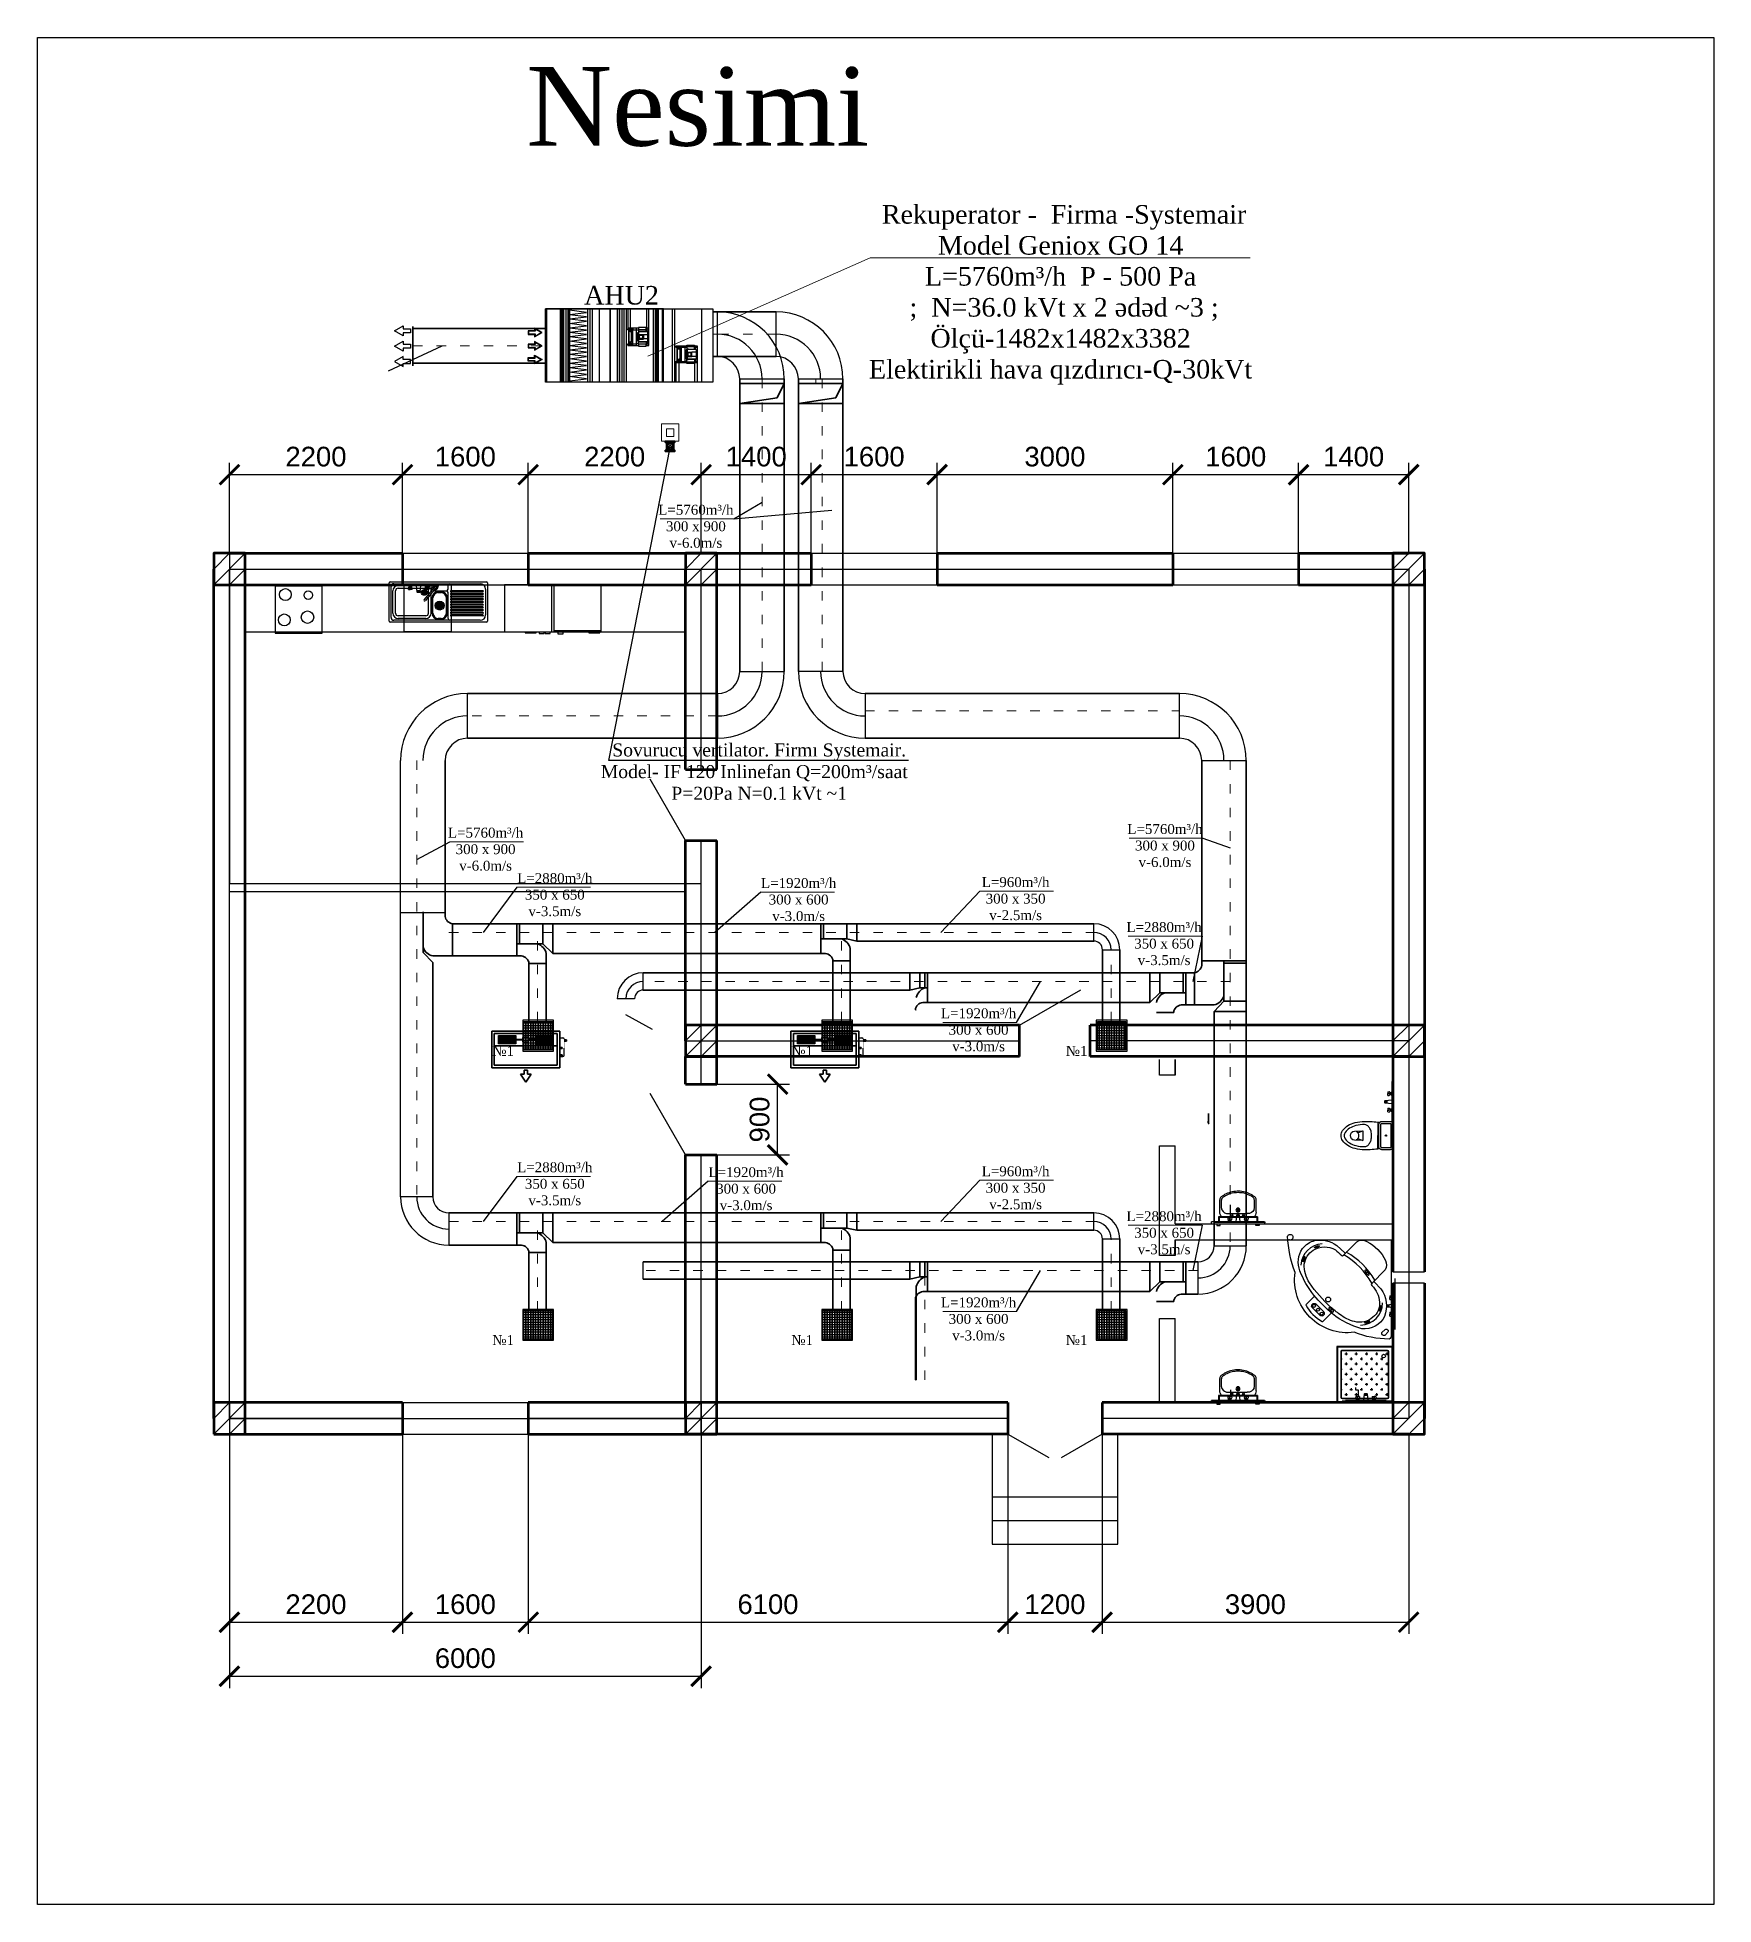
# Model space of a CAD drawing. Header units: inches. Extents: x 23 to 100097, y 11 to 104145.
# Drawn here: x 3848 to 25173, y 48273 to 72018 of the extents above; entities that cross this region are included whole.
import ezdxf

# ---------------------------------------------------------------- set-up
doc = ezdxf.new("R2010")
doc.units = ezdxf.units.IN
doc.header["$MEASUREMENT"] = 0
doc.linetypes.add('ACAD_ISO03W100', pattern=[30, 12, -18])
for name, color, linetype, lineweight in [('Divar', 7, 'Continuous', 25), ('fancoil sistemi', 80, 'Continuous', 30), ('nad', 1, 'Continuous', 9), ('ol4uler', 7, 'Continuous', 15), ('PENCERE', 7, 'Continuous', 9), ('T-DİFÜZÖR', 7, 'Continuous', 0)]:
    doc.layers.add(name, color=color, linetype=linetype, lineweight=lineweight)
for name, color, linetype in [('DK_MAQUINAS', 7, 'Continuous'), ('noqte', 1, 'Continuous'), ('SYSTEMAIR1', 7, 'Continuous'), ('TEKST', 7, 'Continuous'), ('VRV MUSA', 5, 'Continuous')]:
    doc.layers.add(name, color=color, linetype=linetype)
doc.styles.get("Standard").update_dxf_attribs({"font": 'arial.ttf'})
doc.styles.add('Times Latin', font='')
doc.styles.add('Times New  Roman', font='times.ttf')
doc.styles.get('Times Latin').set_extended_font_data('Times Latin')
doc.dimstyles.new('ISO-25', dxfattribs={"dimtxt": 250, "dimasz": 250, "dimexe": 150, "dimexo": 0.625, "dimgap": 100, "dimtad": 1, "dimdec": 0, "dimtxsty": 'Standard', "dimblk": 'ARCHTICK', "dimcen": 2.5, "dimadec": 0, "dimazin": 0, "dimtfac": 1, "dimtdec": 0, "dimtmove": 0, "dimatfit": 3, "dimfxl": 1, "dimarcsym": 0})

msp = doc.modelspace()

# ---------------------------------------------------------------- texts
at = {"color": 4, "width": 6989.977, "attachment_point": 8, "rotation": 0.00024, "style": 'Times New  Roman'}
for s, insert, char_height in [('{\\C0;Nesimi}', (12249.5, 70624.8), 1000), ('{\\C0; \\C256;Rekuperator -\\C0; \\fA3 Times AzLat|b0|i0|c204|p18;\\H0.99997x;\\C256; \\fTimes New Roman|b0|i0|c204|p18;Firma -Systemair\\fA3 Times AzLat|b0|i0|c204|p18; \\P\\fTimes New Roman|b0|i0|c204|p18;\\C0;Model \\H0.99994x;Geniox GO\\H1.0001x;\\C256; 14\\H0.99994x;  \\P\\C0;L=5760m\\fTimes New Roman|b0|i0|c238|p18;³\\fTimes New Roman|b0|i0|c204|p18;/h  P - 500 Pa\\P ;  N=36.0 kVt x 2 \\fTimes New Roman|b0|i0|c238|p18;ədəd\\fTimes New Roman|b0|i0|c204|p18; ~3 ;\\P\\fTimes New Roman|b0|i0|c238|p18;Ölçü-1482x1482x3382\\fTimes New Roman|b0|i0|c204|p18;\\PElektirikli hava q\\fTimes New Roman|b0|i0|c238|p18;ızdırıcı\\fTimes New Roman|b0|i0|c204|p18;-Q-30kVt}', (16865.1, 67602.4), 236.2937), ('{\\C0;AHU2}', (11279.7, 68616.2), 236.29)]:
    msp.add_mtext(s, dxfattribs=dict(at, insert=insert, char_height=char_height))
at = {"lineweight": 15, "insert": (13030.9, 62678.9), "char_height": 165.3061, "width": 4257.632, "attachment_point": 5, "style": 'Times Latin'}
msp.add_mtext('{\\C0;Sovurucu vertilator. \\fTimes New Roman|b0|i0|c238|p18;Firmı Systemair. Model-\\fTimes New Roman|b0|i0|c204|p18; IF 120 Inlinefan \\fTimes New Roman|b0|i0|c238|p18;Q=\\fTimes New Roman|b0|i0|c0|p18;2\\fTimes New Roman|b0|i0|c238|p18;00m³/saat   P=\\fTimes New Roman|b0|i0|c0|p18;2\\fTimes New Roman|b0|i0|c238|p18;0Pa N=\\fTimes New Roman|b0|i0|c204|p18;0.1\\fTimes New Roman|b0|i0|c238|p18; kVt\\fTimes New Roman|b0|i0|c204|p18; ~1  }', dxfattribs=at)
at = {"layer": 'PENCERE', "char_height": 126.02, "attachment_point": 3, "style": 'Times Latin'}
for insert in [(9912.1, 59192.6), (13716.1, 59192.6), (17207.8, 59192.6), (9912.1, 55515.9), (13716.1, 55515.9), (17207.8, 55515.9)]:
    msp.add_mtext_dynamic_manual_height_columns('{\\C0;№1}', width=237.567, gutter_width=7.88, heights=[0], dxfattribs=dict(at, insert=insert))
at = {"layer": 'VRV MUSA', "color": 0, "lineweight": 9, "ltscale": 150, "char_height": 126.023, "width": 962.192, "style": 'Times Latin'}
for s, insert, attachment_point in [('\\pxqc;L=5760m{\\fTimes New Roman|b0|i0|c238|p18;³}/h\\P300 x 900\\Pv-6.0m/s\\P ', (11744.6, 66073.5), 1), ('\\pxqc;L=5760m{\\fTimes New Roman|b0|i0|c238|p18;³}/h\\P300 x 900\\Pv-6.0m/s\\P ', (9069.7, 61967.9), 1), ('\\pxqc;L=5760m{\\fTimes New Roman|b0|i0|c238|p18;³}/h\\P300 x 900\\Pv-6.0m/s\\P ', (17711.7, 62014.1), 1), ('\\pxqc;L=2880m{\\fTimes New Roman|b0|i0|c238|p18;³}/h\\P350 x 650\\Pv-3.5m/s\\P ', (10912, 61389.4), 3), ('\\pxqc;L=1920m{\\fTimes New Roman|b0|i0|c238|p18;³}/h\\P300 x 600\\Pv-3.0m/s\\P ', (14013.9, 61327.3), 3), ('\\pxqc;L=960m{\\fTimes New Roman|b0|i0|c238|p18;³}/h\\P300 x 350\\Pv-2.5m/s\\P ', (15812, 61338.9), 1), ('\\pxqc;L=2880m{\\fTimes New Roman|b0|i0|c238|p18;³}/h\\P350 x 650\\Pv-3.5m/s\\P ', (17700.7, 60767.1), 1), ('\\pxqc;L=1920m{\\fTimes New Roman|b0|i0|c238|p18;³}/h\\P300 x 600\\Pv-3.0m/s\\P ', (15340.9, 59670.9), 1), ('\\pxqc;L=2880m{\\fTimes New Roman|b0|i0|c238|p18;³}/h\\P350 x 650\\Pv-3.5m/s\\P ', (10912, 57712.7), 3), ('\\pxqc;L=1920m{\\fTimes New Roman|b0|i0|c238|p18;³}/h\\P300 x 600\\Pv-3.0m/s\\P ', (13345.5, 57650.7), 3), ('\\pxqc;L=960m{\\fTimes New Roman|b0|i0|c238|p18;³}/h\\P300 x 350\\Pv-2.5m/s\\P ', (15812, 57662.2), 1), ('\\pxqc;L=2880m{\\fTimes New Roman|b0|i0|c238|p18;³}/h\\P350 x 650\\Pv-3.5m/s\\P ', (17700.7, 57090.5), 1), ('\\pxqc;L=1920m{\\fTimes New Roman|b0|i0|c238|p18;³}/h\\P300 x 600\\Pv-3.0m/s\\P ', (15340.9, 55994.3), 1)]:
    msp.add_mtext(s, dxfattribs=dict(at, insert=insert, attachment_point=attachment_point))

# ---------------------------------------------------------------- blocks, each defined once
blk = doc.blocks.new('_ArchTick')
at = {"layer": 'nad', "color": 0, "const_width": 0.15}
blk.add_lwpolyline([(-0.5, -0.5), (0.5, 0.5)], dxfattribs=at)
blk = doc.blocks.new('*D101')
at = {"color": 0, "lineweight": -2, "transparency": 16777216}
for p, q in [((6293, 65458), (6293, 66607)), ((8493, 65458), (8493, 66607)), ((6293, 66457), (8493, 66457))]:
    blk.add_line(p, q, dxfattribs=at)
at = {"layer": 'Defpoints', "color": 0, "transparency": 16777216}
for p in [(8493, 66457), (6293, 65457), (8493, 65457)]:
    blk.add_point(p, dxfattribs=at)
at = {"color": 0, "lineweight": -2, "transparency": 16777216, "xscale": 250, "yscale": 250, "zscale": 250, "rotation": 180}
blk.add_blockref('_ArchTick', (6293, 66457), dxfattribs=at)
at = {"color": 0, "lineweight": -2, "transparency": 16777216, "xscale": 250, "yscale": 250, "zscale": 250}
blk.add_blockref('_ArchTick', (8493, 66457), dxfattribs=at)
at = {"color": 0, "transparency": 16777216, "insert": (7393, 66685), "char_height": 250, "attachment_point": 5}
blk.add_mtext('2200', dxfattribs=at)
blk = doc.blocks.new('*D102')
at = {"color": 0, "lineweight": -2, "transparency": 16777216}
for p, q in [((8493, 65458), (8493, 66607)), ((10093, 65458), (10093, 66607)), ((8493, 66457), (10093, 66457))]:
    blk.add_line(p, q, dxfattribs=at)
at = {"layer": 'Defpoints', "color": 0, "transparency": 16777216}
for p in [(10093, 66457), (8493, 65457), (10093, 65457)]:
    blk.add_point(p, dxfattribs=at)
at = {"color": 0, "lineweight": -2, "transparency": 16777216, "xscale": 250, "yscale": 250, "zscale": 250, "rotation": 180}
blk.add_blockref('_ArchTick', (8493, 66457), dxfattribs=at)
at = {"color": 0, "lineweight": -2, "transparency": 16777216, "xscale": 250, "yscale": 250, "zscale": 250}
blk.add_blockref('_ArchTick', (10093, 66457), dxfattribs=at)
at = {"color": 0, "transparency": 16777216, "insert": (9293, 66685), "char_height": 250, "attachment_point": 5}
blk.add_mtext('1600', dxfattribs=at)
blk = doc.blocks.new('*D103')
at = {"color": 0, "lineweight": -2, "transparency": 16777216}
for p, q in [((10093, 65458), (10093, 66607)), ((12293, 65458), (12293, 66607)), ((10093, 66457), (12293, 66457))]:
    blk.add_line(p, q, dxfattribs=at)
at = {"layer": 'Defpoints', "color": 0, "transparency": 16777216}
for p in [(12293, 66457), (10093, 65457), (12293, 65457)]:
    blk.add_point(p, dxfattribs=at)
at = {"color": 0, "lineweight": -2, "transparency": 16777216, "xscale": 250, "yscale": 250, "zscale": 250, "rotation": 180}
blk.add_blockref('_ArchTick', (10093, 66457), dxfattribs=at)
at = {"color": 0, "lineweight": -2, "transparency": 16777216, "xscale": 250, "yscale": 250, "zscale": 250}
blk.add_blockref('_ArchTick', (12293, 66457), dxfattribs=at)
at = {"color": 0, "transparency": 16777216, "insert": (11193, 66685), "char_height": 250, "attachment_point": 5}
blk.add_mtext('2200', dxfattribs=at)
blk = doc.blocks.new('*D104')
at = {"color": 0, "lineweight": -2, "transparency": 16777216}
for p, q in [((12293, 65458), (12293, 66607)), ((13693, 65458), (13693, 66607)), ((12293, 66457), (13693, 66457))]:
    blk.add_line(p, q, dxfattribs=at)
at = {"layer": 'Defpoints', "color": 0, "transparency": 16777216}
for p in [(13693, 66457), (12293, 65457), (13693, 65457)]:
    blk.add_point(p, dxfattribs=at)
at = {"color": 0, "lineweight": -2, "transparency": 16777216, "xscale": 250, "yscale": 250, "zscale": 250, "rotation": 180}
blk.add_blockref('_ArchTick', (12293, 66457), dxfattribs=at)
at = {"color": 0, "lineweight": -2, "transparency": 16777216, "xscale": 250, "yscale": 250, "zscale": 250}
blk.add_blockref('_ArchTick', (13693, 66457), dxfattribs=at)
at = {"color": 0, "transparency": 16777216, "insert": (12993, 66685), "char_height": 250, "attachment_point": 5}
blk.add_mtext('1400', dxfattribs=at)
blk = doc.blocks.new('*D105')
at = {"color": 0, "lineweight": -2, "transparency": 16777216}
for p, q in [((13693, 65458), (13693, 66607)), ((15293, 65458), (15293, 66607)), ((13693, 66457), (15293, 66457))]:
    blk.add_line(p, q, dxfattribs=at)
at = {"layer": 'Defpoints', "color": 0, "transparency": 16777216}
for p in [(15293, 66457), (13693, 65457), (15293, 65457)]:
    blk.add_point(p, dxfattribs=at)
at = {"color": 0, "lineweight": -2, "transparency": 16777216, "xscale": 250, "yscale": 250, "zscale": 250, "rotation": 180}
blk.add_blockref('_ArchTick', (13693, 66457), dxfattribs=at)
at = {"color": 0, "lineweight": -2, "transparency": 16777216, "xscale": 250, "yscale": 250, "zscale": 250}
blk.add_blockref('_ArchTick', (15293, 66457), dxfattribs=at)
at = {"color": 0, "transparency": 16777216, "insert": (14493, 66685), "char_height": 250, "attachment_point": 5}
blk.add_mtext('1600', dxfattribs=at)
blk = doc.blocks.new('*D106')
at = {"color": 0, "lineweight": -2, "transparency": 16777216}
for p, q in [((15293, 65458), (15293, 66607)), ((18293, 65458), (18293, 66607)), ((15293, 66457), (18293, 66457))]:
    blk.add_line(p, q, dxfattribs=at)
at = {"layer": 'Defpoints', "color": 0, "transparency": 16777216}
for p in [(18293, 66457), (15293, 65457), (18293, 65457)]:
    blk.add_point(p, dxfattribs=at)
at = {"color": 0, "lineweight": -2, "transparency": 16777216, "xscale": 250, "yscale": 250, "zscale": 250, "rotation": 180}
blk.add_blockref('_ArchTick', (15293, 66457), dxfattribs=at)
at = {"color": 0, "lineweight": -2, "transparency": 16777216, "xscale": 250, "yscale": 250, "zscale": 250}
blk.add_blockref('_ArchTick', (18293, 66457), dxfattribs=at)
at = {"color": 0, "transparency": 16777216, "insert": (16793, 66685), "char_height": 250, "attachment_point": 5}
blk.add_mtext('3000', dxfattribs=at)
blk = doc.blocks.new('*D107')
at = {"color": 0, "lineweight": -2, "transparency": 16777216}
for p, q in [((18293, 65458), (18293, 66607)), ((19893, 65458), (19893, 66607)), ((18293, 66457), (19893, 66457))]:
    blk.add_line(p, q, dxfattribs=at)
at = {"layer": 'Defpoints', "color": 0, "transparency": 16777216}
for p in [(19893, 66457), (18293, 65457), (19893, 65457)]:
    blk.add_point(p, dxfattribs=at)
at = {"color": 0, "lineweight": -2, "transparency": 16777216, "xscale": 250, "yscale": 250, "zscale": 250, "rotation": 180}
blk.add_blockref('_ArchTick', (18293, 66457), dxfattribs=at)
at = {"color": 0, "lineweight": -2, "transparency": 16777216, "xscale": 250, "yscale": 250, "zscale": 250}
blk.add_blockref('_ArchTick', (19893, 66457), dxfattribs=at)
at = {"color": 0, "transparency": 16777216, "insert": (19093, 66685), "char_height": 250, "attachment_point": 5}
blk.add_mtext('1600', dxfattribs=at)
blk = doc.blocks.new('*D108')
at = {"color": 0, "lineweight": -2, "transparency": 16777216}
for p, q in [((19893, 65458), (19893, 66607)), ((21293, 65458), (21293, 66607)), ((19893, 66457), (21293, 66457))]:
    blk.add_line(p, q, dxfattribs=at)
at = {"layer": 'Defpoints', "color": 0, "transparency": 16777216}
for p in [(21293, 66457), (19893, 65457), (21293, 65457)]:
    blk.add_point(p, dxfattribs=at)
at = {"color": 0, "lineweight": -2, "transparency": 16777216, "xscale": 250, "yscale": 250, "zscale": 250, "rotation": 180}
blk.add_blockref('_ArchTick', (19893, 66457), dxfattribs=at)
at = {"color": 0, "lineweight": -2, "transparency": 16777216, "xscale": 250, "yscale": 250, "zscale": 250}
blk.add_blockref('_ArchTick', (21293, 66457), dxfattribs=at)
at = {"color": 0, "transparency": 16777216, "insert": (20593, 66685), "char_height": 250, "attachment_point": 5}
blk.add_mtext('1400', dxfattribs=at)
blk = doc.blocks.new('*D109')
at = {"color": 0, "lineweight": -2, "transparency": 16777216}
for p, q in [((12493, 58707), (13415, 58707)), ((13265, 57807), (13265, 58707)), ((12493, 57807), (13415, 57807))]:
    blk.add_line(p, q, dxfattribs=at)
at = {"layer": 'Defpoints', "color": 0, "transparency": 16777216}
for p in [(12493, 58707), (13265, 58707), (12493, 57807)]:
    blk.add_point(p, dxfattribs=at)
at = {"color": 0, "lineweight": -2, "transparency": 16777216, "xscale": 250, "yscale": 250, "zscale": 250}
for p, rotation in [((13265, 58707), 90), ((13265, 57807), 270)]:
    blk.add_blockref('_ArchTick', p, dxfattribs=dict(at, rotation=rotation))
at = {"color": 0, "transparency": 16777216, "insert": (13037, 58257), "char_height": 250, "attachment_point": 5, "rotation": 90}
blk.add_mtext('900', dxfattribs=at)
blk = doc.blocks.new('*D110')
at = {"color": 0, "lineweight": -2, "transparency": 16777216}
for p, q in [((6293, 54256), (6293, 51715)), ((8493, 54256), (8493, 51715)), ((6293, 51865), (8493, 51865))]:
    blk.add_line(p, q, dxfattribs=at)
at = {"layer": 'Defpoints', "color": 0, "transparency": 16777216}
for p in [(6293, 54257), (8493, 54257), (8493, 51865)]:
    blk.add_point(p, dxfattribs=at)
at = {"color": 0, "lineweight": -2, "transparency": 16777216, "xscale": 250, "yscale": 250, "zscale": 250, "rotation": 180}
blk.add_blockref('_ArchTick', (6293, 51865), dxfattribs=at)
at = {"color": 0, "lineweight": -2, "transparency": 16777216, "xscale": 250, "yscale": 250, "zscale": 250}
blk.add_blockref('_ArchTick', (8493, 51865), dxfattribs=at)
at = {"color": 0, "transparency": 16777216, "insert": (7393, 52092), "char_height": 250, "attachment_point": 5}
blk.add_mtext('2200', dxfattribs=at)
blk = doc.blocks.new('*D111')
at = {"color": 0, "lineweight": -2, "transparency": 16777216}
for p, q in [((8493, 54256), (8493, 51715)), ((10093, 54256), (10093, 51715)), ((8493, 51865), (10093, 51865))]:
    blk.add_line(p, q, dxfattribs=at)
at = {"layer": 'Defpoints', "color": 0, "transparency": 16777216}
for p in [(8493, 54257), (10093, 54257), (10093, 51865)]:
    blk.add_point(p, dxfattribs=at)
at = {"color": 0, "lineweight": -2, "transparency": 16777216, "xscale": 250, "yscale": 250, "zscale": 250, "rotation": 180}
blk.add_blockref('_ArchTick', (8493, 51865), dxfattribs=at)
at = {"color": 0, "lineweight": -2, "transparency": 16777216, "xscale": 250, "yscale": 250, "zscale": 250}
blk.add_blockref('_ArchTick', (10093, 51865), dxfattribs=at)
at = {"color": 0, "transparency": 16777216, "insert": (9293, 52092), "char_height": 250, "attachment_point": 5}
blk.add_mtext('1600', dxfattribs=at)
blk = doc.blocks.new('*D112')
at = {"color": 0, "lineweight": -2, "transparency": 16777216}
for p, q in [((10093, 54256), (10093, 51715)), ((16193, 54256), (16193, 51715)), ((10093, 51865), (16193, 51865))]:
    blk.add_line(p, q, dxfattribs=at)
at = {"layer": 'Defpoints', "color": 0, "transparency": 16777216}
for p in [(10093, 54257), (16193, 54257), (16193, 51865)]:
    blk.add_point(p, dxfattribs=at)
at = {"color": 0, "lineweight": -2, "transparency": 16777216, "xscale": 250, "yscale": 250, "zscale": 250, "rotation": 180}
blk.add_blockref('_ArchTick', (10093, 51865), dxfattribs=at)
at = {"color": 0, "lineweight": -2, "transparency": 16777216, "xscale": 250, "yscale": 250, "zscale": 250}
blk.add_blockref('_ArchTick', (16193, 51865), dxfattribs=at)
at = {"color": 0, "transparency": 16777216, "insert": (13143, 52092), "char_height": 250, "attachment_point": 5}
blk.add_mtext('6100', dxfattribs=at)
blk = doc.blocks.new('*D113')
at = {"color": 0, "lineweight": -2, "transparency": 16777216}
for p, q in [((16193, 54256), (16193, 51715)), ((17393, 54256), (17393, 51715)), ((16193, 51865), (17393, 51865))]:
    blk.add_line(p, q, dxfattribs=at)
at = {"layer": 'Defpoints', "color": 0, "transparency": 16777216}
for p in [(16193, 54257), (17393, 54257), (17393, 51865)]:
    blk.add_point(p, dxfattribs=at)
at = {"color": 0, "lineweight": -2, "transparency": 16777216, "xscale": 250, "yscale": 250, "zscale": 250, "rotation": 180}
blk.add_blockref('_ArchTick', (16193, 51865), dxfattribs=at)
at = {"color": 0, "lineweight": -2, "transparency": 16777216, "xscale": 250, "yscale": 250, "zscale": 250}
blk.add_blockref('_ArchTick', (17393, 51865), dxfattribs=at)
at = {"color": 0, "transparency": 16777216, "insert": (16793, 52092), "char_height": 250, "attachment_point": 5}
blk.add_mtext('1200', dxfattribs=at)
blk = doc.blocks.new('*D114')
at = {"color": 0, "lineweight": -2, "transparency": 16777216}
for p, q in [((17393, 54256), (17393, 51715)), ((21293, 54256), (21293, 51715)), ((17393, 51865), (21293, 51865))]:
    blk.add_line(p, q, dxfattribs=at)
at = {"layer": 'Defpoints', "color": 0, "transparency": 16777216}
for p in [(17393, 54257), (21293, 54257), (21293, 51865)]:
    blk.add_point(p, dxfattribs=at)
at = {"color": 0, "lineweight": -2, "transparency": 16777216, "xscale": 250, "yscale": 250, "zscale": 250, "rotation": 180}
blk.add_blockref('_ArchTick', (17393, 51865), dxfattribs=at)
at = {"color": 0, "lineweight": -2, "transparency": 16777216, "xscale": 250, "yscale": 250, "zscale": 250}
blk.add_blockref('_ArchTick', (21293, 51865), dxfattribs=at)
at = {"color": 0, "transparency": 16777216, "insert": (19343, 52092), "char_height": 250, "attachment_point": 5}
blk.add_mtext('3900', dxfattribs=at)
blk = doc.blocks.new('*D115')
at = {"color": 0, "lineweight": -2, "transparency": 16777216}
for p, q in [((6293, 51864), (6293, 51028)), ((12293, 51864), (12293, 51028)), ((6293, 51178), (12293, 51178))]:
    blk.add_line(p, q, dxfattribs=at)
at = {"layer": 'Defpoints', "color": 0, "transparency": 16777216}
for p in [(6293, 51865), (12293, 51865), (12293, 51178)]:
    blk.add_point(p, dxfattribs=at)
at = {"color": 0, "lineweight": -2, "transparency": 16777216, "xscale": 250, "yscale": 250, "zscale": 250, "rotation": 180}
blk.add_blockref('_ArchTick', (6293, 51178), dxfattribs=at)
at = {"color": 0, "lineweight": -2, "transparency": 16777216, "xscale": 250, "yscale": 250, "zscale": 250}
blk.add_blockref('_ArchTick', (12293, 51178), dxfattribs=at)
at = {"color": 0, "transparency": 16777216, "insert": (9293, 51406), "char_height": 250, "attachment_point": 5}
blk.add_mtext('6000', dxfattribs=at)
blk = doc.blocks.new('A$C30807CB4')
at = {"layer": 'T-DİFÜZÖR', "lineweight": 25}
for p, q in [((-31, 0), (-31, 62)), ((-31, 62), (31, 62)), ((-28.8, 59.8), (-28.8, 2.2)), ((28.8, 59.8), (-28.8, 59.8)), ((28.8, 2.2), (28.8, 59.8)), ((31, 62), (31, 0)), ((31, 0), (-31, 0)), ((28.8, 2.2), (-28.8, 2.2))]:
    blk.add_line(p, q, dxfattribs=at)
at = {"layer": 'T-DİFÜZÖR', "color": 3, "lineweight": 25}
for p, q in [((28.8, 59.8), (-28.8, 59.8)), ((-28.8, 56), (28.8, 56)), ((28.8, 56), (-28.8, 56)), ((-28.8, 51), (28.8, 51)), ((28.8, 51), (-28.8, 51)), ((-28.8, 46), (28.8, 46)), ((28.8, 46), (-28.8, 46)), ((-28.8, 41), (28.8, 41)), ((28.8, 41), (-28.8, 41)), ((-25, 2.2), (-25, 59.8)), ((-20, 2.2), (-20, 59.8)), ((-15, 2.2), (-15, 59.8)), ((-10, 2.2), (-10, 59.8)), ((-5, 2.2), (-5, 59.8)), ((0, 2.2), (0, 59.8)), ((5, 2.2), (5, 59.8)), ((10, 2.2), (10, 59.8)), ((15, 2.2), (15, 59.8)), ((20, 2.2), (20, 59.8)), ((25, 2.2), (25, 59.8)), ((-28.8, 36), (28.8, 36)), ((28.8, 36), (-28.8, 36)), ((-28.8, 31), (28.8, 31)), ((28.8, 31), (-28.8, 31)), ((-28.8, 26), (28.8, 26)), ((28.8, 26), (-28.8, 26)), ((-28.8, 21), (28.8, 21)), ((28.8, 21), (-28.8, 21)), ((-28.8, 16), (28.8, 16)), ((28.8, 16), (-28.8, 16)), ((-28.8, 11), (28.8, 11)), ((28.8, 11), (-28.8, 11)), ((-28.8, 6), (28.8, 6)), ((28.8, 6), (-28.8, 6))]:
    blk.add_line(p, q, dxfattribs=at)
blk = doc.blocks.new('sadadaaaaaaaaaa')
at = {"color": 1}
for p, q in [((100396, -134465), (100044, -134465)), ((100396, -134465), (100044, -134465)), ((100396, -134478), (100044, -134478)), ((100396, -134478), (100044, -134478)), ((100396, -134495), (100044, -134495)), ((100396, -134495), (100044, -134495)), ((100396, -134517), (100044, -134517)), ((100396, -134517), (100044, -134517)), ((100794, -134465), (101146, -134465)), ((100794, -134465), (101146, -134465)), ((100794, -134478), (101146, -134478)), ((100794, -134478), (101146, -134478)), ((100794, -134495), (101146, -134495)), ((100794, -134495), (101146, -134495)), ((100794, -134517), (101146, -134517)), ((100794, -134517), (101146, -134517)), ((100396, -134542), (100044, -134542)), ((100396, -134542), (100044, -134542)), ((100396, -134568), (100044, -134568)), ((100396, -134568), (100044, -134568)), ((100396, -134590), (100044, -134590)), ((100396, -134590), (100044, -134590)), ((100396, -134607), (100044, -134607)), ((100396, -134607), (100044, -134607)), ((100396, -134620), (100044, -134620)), ((100396, -134620), (100044, -134620)), ((100396, -134536), (100530, -134536)), ((100396, -134536), (100530, -134536)), ((100396, -134549), (100530, -134549)), ((100396, -134549), (100530, -134549)), ((100794, -134536), (100660, -134536)), ((100794, -134536), (100660, -134536)), ((100794, -134549), (100660, -134549)), ((100794, -134549), (100660, -134549)), ((100794, -134542), (101146, -134542)), ((100794, -134542), (101146, -134542)), ((100794, -134568), (101146, -134568)), ((100794, -134568), (101146, -134568)), ((100794, -134590), (101146, -134590)), ((100794, -134590), (101146, -134590)), ((100794, -134607), (101146, -134607)), ((100794, -134607), (101146, -134607)), ((100794, -134620), (101146, -134620)), ((100794, -134620), (101146, -134620))]:
    blk.add_line(p, q, dxfattribs=at)
at = {"color": 4}
for p, q in [((101280, -134504), (101340, -134504)), ((101280, -134886), (101340, -134886)), ((101370, -134856), (101370, -134714))]:
    blk.add_line(p, q, dxfattribs=at)
at = {"color": 1}
for points in [[(100396, -134629), (100044, -134629), (100044, -134456), (100396, -134456)], [(100396, -134629), (100044, -134629), (100044, -134456), (100396, -134456)], [(100530, -134586), (100660, -134586), (100660, -134499), (100530, -134499)], [(100530, -134586), (100660, -134586), (100660, -134499), (100530, -134499)], [(100794, -134629), (101146, -134629), (101146, -134456), (100794, -134456)], [(100794, -134629), (101146, -134629), (101146, -134456), (100794, -134456)]]:
    blk.add_lwpolyline(points, close=True, dxfattribs=at)
at = {"color": 4}
for centre, start, end in [((101340, -134534), 0, 90), ((101340, -134856), 270, 0)]:
    blk.add_arc(centre, 30, start, end, dxfattribs=at)
at = {"layer": 'DK_MAQUINAS', "lineweight": 30}
for p, q in [((100595, -135398), (100487, -135238)), ((100487, -135238), (100560, -135238)), ((100560, -135238), (100560, -135160)), ((100560, -135160), (100630, -135160)), ((100595, -135398), (100703, -135238)), ((100630, -135238), (100630, -135160)), ((100703, -135238), (100630, -135238))]:
    blk.add_line(p, q, dxfattribs=at)
at = {"layer": 'fancoil sistemi', "color": 3, "lineweight": 30}
for p, q in [((101280, -134370), (99910, -134370)), ((99910, -134370), (99910, -135110)), ((101230, -134420), (99960, -134420)), ((99960, -134420), (99960, -135060)), ((101230, -135060), (101230, -134420)), ((101280, -135110), (101280, -134370)), ((101230, -134665), (99960, -134665)), ((99910, -135110), (101280, -135110)), ((99960, -135060), (101230, -135060))]:
    blk.add_line(p, q, dxfattribs=at)
at = {"layer": 'noqte', "lineweight": 30}
for p, q in [((101280, -134698), (101330, -134698)), ((101280, -134722), (101330, -134722)), ((101280, -134848), (101330, -134848)), ((101280, -134872), (101330, -134872)), ((101330, -134698), (101330, -134722)), ((101330, -134848), (101330, -134872))]:
    blk.add_line(p, q, dxfattribs=at)
at = {"layer": 'noqte', "color": 4, "lineweight": 30}
for p, q in [((101370, -134548), (101420, -134548)), ((101370, -134572), (101420, -134572)), ((101420, -134548), (101420, -134572))]:
    blk.add_line(p, q, dxfattribs=at)
at = {"layer": 'noqte', "color": 4, "const_width": 5}
for points in [[(101370, -134504), (101280, -134504)], [(101280, -134886), (101370, -134886), (101370, -134504)]]:
    blk.add_lwpolyline(points, dxfattribs=at)
blk = doc.blocks.new('adadadadad')
blk.add_lwpolyline([(167725, -85512), (167725, -84030), (165343, -84030)])
at = {"layer": 'Divar'}
blk.add_lwpolyline([(165343, -85512), (165343, -84030), (168725, -84030), (168725, -85512)], close=True, dxfattribs=at)
at = {"layer": 'SYSTEMAIR1', "linetype": 'Continuous'}
for p, q in [((165343, -84030, 0), (165343, -85124, 0)), ((165361, -85512, 0), (165361, -84030, 0)), ((165365, -84030, 0), (165365, -85512, 0)), ((165650, -85512, 0), (165650, -84030, 0)), ((165654, -84030, 0), (165654, -85512, 0)), ((165672, -85512, 0), (165672, -84030, 0)), ((165685, -84030, 0), (165685, -85124, 0)), ((165703, -85512, 0), (165703, -84030, 0)), ((165707, -85512, 0), (165707, -84030, 0)), ((165707, -84030, 0), (165707, -85512, 0)), ((165707, -85512, 0), (165707, -84030, 0)), ((165707, -84030, 0), (165707, -85512, 0)), ((165707, -85512, 0), (165707, -84030, 0)), ((166427, -84030, 0), (166427, -85512, 0)), ((166436, -85512, 0), (166436, -84030, 0)), ((166641, -84030, 0), (166641, -85512, 0)), ((166650, -85512, 0), (166650, -84030, 0)), ((167564, -85512, 0), (167564, -84030, 0)), ((167564, -85512, 0), (167564, -84030, 0)), ((167564, -85512, 0), (167564, -84030, 0)), ((167570, -84030, 0), (167570, -85512, 0)), ((167587, -85512, 0), (167587, -84030, 0)), ((167601, -84030, 0), (167601, -85124, 0)), ((167601, -84030, 0), (167601, -85512, 0)), ((167628, -85512, 0), (167628, -84030, 0)), ((167628, -85512, 0), (167628, -84030, 0)), ((167698, -84030, 0), (167698, -85512, 0)), ((167698, -84030, 0), (167698, -85512, 0)), ((166170, -84103, 0), (165827, -84060, 0)), ((165827, -84145, 0), (166170, -84103, 0)), ((166170, -84192, 0), (165827, -84149, 0)), ((165827, -84234, 0), (166170, -84192, 0)), ((166170, -84281, 0), (165827, -84239, 0)), ((165827, -84323, 0), (166170, -84281, 0)), ((166170, -84370, 0), (165827, -84328, 0)), ((165827, -84413, 0), (166170, -84370, 0)), ((166427, -84172, 0), (166427, -84195, 0)), ((166427, -84195, 0), (166427, -84221, 0)), ((166427, -84221, 0), (166427, -84251, 0)), ((166427, -84251, 0), (166427, -84282, 0)), ((166427, -84282, 0), (166427, -84316, 0)), ((166427, -84316, 0), (166427, -84352, 0)), ((166427, -84352, 0), (166427, -84390, 0)), ((166427, -84390, 0), (166427, -84429, 0)), ((166650, -84172, 0), (166650, -84195, 0)), ((166650, -84195, 0), (166650, -84221, 0)), ((166650, -84221, 0), (166650, -84251, 0)), ((166650, -84251, 0), (166650, -84282, 0)), ((166650, -84282, 0), (166650, -84316, 0)), ((166650, -84316, 0), (166650, -84352, 0)), ((166650, -84352, 0), (166650, -84390, 0)), ((166650, -84390, 0), (166650, -84429, 0)), ((167377, -84409, 0), (167220, -84409, 0)), ((167220, -84409, 0), (167220, -84446, 0)), ((167377, -84446, 0), (167377, -84409, 0)), ((167725, -85512, 0), (167725, -84066)), ((167725, -85512, 0), (167725, -84066)), ((166170, -84459, 0), (165827, -84417, 0)), ((165827, -84502, 0), (166170, -84459, 0)), ((166170, -84549, 0), (165827, -84506, 0)), ((165827, -84591, 0), (166170, -84549, 0)), ((166170, -84638, 0), (165827, -84596, 0)), ((165827, -84680, 0), (166170, -84638, 0)), ((166170, -84727, 0), (165827, -84685, 0)), ((165827, -84770, 0), (166170, -84727, 0)), ((166170, -84816, 0), (165827, -84774, 0)), ((166427, -84429, 0), (166427, -84469, 0)), ((166427, -84469, 0), (166427, -84511, 0)), ((166427, -84511, 0), (166427, -84553, 0)), ((166427, -84553, 0), (166427, -84595, 0)), ((166427, -84595, 0), (166427, -84637, 0)), ((166427, -84637, 0), (166427, -84679, 0)), ((166427, -84679, 0), (166427, -84720, 0)), ((166427, -84720, 0), (166427, -84761, 0)), ((166427, -84761, 0), (166427, -84800, 0)), ((166650, -84429, 0), (166650, -84469, 0)), ((166650, -84469, 0), (166650, -84511, 0)), ((166650, -84511, 0), (166650, -84553, 0)), ((166650, -84553, 0), (166650, -84595, 0)), ((166650, -84595, 0), (166650, -84637, 0)), ((166650, -84637, 0), (166650, -84679, 0)), ((166650, -84679, 0), (166650, -84720, 0)), ((166650, -84720, 0), (166650, -84761, 0)), ((166650, -84761, 0), (166650, -84800, 0)), ((167109, -84421, 0), (167009, -84421, 0)), ((167009, -84421, 0), (167009, -84456, 0)), ((167029, -84734, 0), (167009, -84734, 0)), ((167009, -84734, 0), (167009, -84769, 0)), ((167029, -84439, 0), (167029, -84438, 0)), ((167029, -84440, 0), (167029, -84439, 0)), ((167029, -84439, 0), (167029, -84439, 0)), ((167029, -84439, 0), (167029, -84439, 0)), ((167029, -84439, 0), (167029, -84439, 0)), ((167029, -84441, 0), (167029, -84440, 0)), ((167029, -84440, 0), (167029, -84440, 0)), ((167029, -84442, 0), (167029, -84441, 0)), ((167029, -84443, 0), (167029, -84442, 0)), ((167029, -84442, 0), (167029, -84442, 0)), ((167029, -84444, 0), (167029, -84443, 0)), ((167029, -84445, 0), (167029, -84444, 0)), ((167029, -84446, 0), (167029, -84445, 0)), ((167029, -84447, 0), (167029, -84446, 0)), ((167029, -84448, 0), (167029, -84447, 0)), ((167029, -84449, 0), (167029, -84448, 0)), ((167029, -84451, 0), (167029, -84449, 0)), ((167029, -84452, 0), (167029, -84451, 0)), ((167029, -84453, 0), (167029, -84453, 0)), ((167029, -84453, 0), (167029, -84455, 0)), ((167029, -84455, 0), (167029, -84458, 0)), ((167029, -84458, 0), (167029, -84461, 0)), ((167029, -84461, 0), (167029, -84466, 0)), ((167029, -84466, 0), (167029, -84472, 0)), ((167029, -84472, 0), (167029, -84478, 0)), ((167029, -84478, 0), (167029, -84486, 0)), ((167029, -84486, 0), (167029, -84494, 0)), ((167029, -84494, 0), (167029, -84503, 0)), ((167029, -84503, 0), (167029, -84513, 0)), ((167029, -84513, 0), (167029, -84524, 0)), ((167029, -84524, 0), (167029, -84535, 0)), ((167029, -84535, 0), (167029, -84546, 0)), ((167029, -84546, 0), (167029, -84558, 0)), ((167029, -84558, 0), (167029, -84570, 0)), ((167029, -84570, 0), (167029, -84583, 0)), ((167029, -84583, 0), (167029, -84595, 0)), ((167029, -84595, 0), (167029, -84607, 0)), ((167029, -84607, 0), (167029, -84620, 0)), ((167029, -84620, 0), (167029, -84632, 0)), ((167029, -84632, 0), (167029, -84644, 0)), ((167029, -84644, 0), (167029, -84655, 0)), ((167029, -84655, 0), (167029, -84666, 0)), ((167029, -84666, 0), (167029, -84676, 0)), ((167029, -84676, 0), (167029, -84686, 0)), ((167029, -84686, 0), (167029, -84695, 0)), ((167029, -84695, 0), (167029, -84704, 0)), ((167029, -84704, 0), (167029, -84711, 0)), ((167029, -84711, 0), (167029, -84718, 0)), ((167029, -84718, 0), (167029, -84724, 0)), ((167029, -84724, 0), (167029, -84729, 0)), ((167029, -84729, 0), (167029, -84732, 0)), ((167029, -84732, 0), (167029, -84735, 0)), ((167029, -84735, 0), (167029, -84737, 0)), ((167029, -84737, 0), (167029, -84737, 0)), ((167029, -84739, 0), (167029, -84738, 0)), ((167029, -84740, 0), (167029, -84739, 0)), ((167029, -84741, 0), (167029, -84740, 0)), ((167029, -84743, 0), (167029, -84741, 0)), ((167029, -84744, 0), (167029, -84743, 0)), ((167029, -84745, 0), (167029, -84744, 0)), ((167029, -84746, 0), (167029, -84745, 0)), ((167029, -84747, 0), (167029, -84746, 0)), ((167029, -84748, 0), (167029, -84747, 0)), ((167029, -84747, 0), (167029, -84747, 0)), ((167029, -84749, 0), (167029, -84748, 0)), ((167029, -84750, 0), (167029, -84749, 0)), ((167029, -84751, 0), (167029, -84750, 0)), ((167029, -84750, 0), (167029, -84750, 0)), ((167029, -84751, 0), (167029, -84751, 0)), ((167029, -84751, 0), (167029, -84751, 0)), ((167029, -84751, 0), (167029, -84751, 0)), ((167029, -84751, 0), (167029, -84751, 0)), ((167109, -84418, 0), (167109, -84417, 0)), ((167109, -84420, 0), (167109, -84418, 0)), ((167109, -84423, 0), (167109, -84420, 0)), ((167109, -84428, 0), (167109, -84423, 0)), ((167109, -84434, 0), (167109, -84428, 0)), ((167109, -84441, 0), (167109, -84434, 0)), ((167109, -84449, 0), (167109, -84441, 0)), ((167109, -84459, 0), (167109, -84449, 0)), ((167109, -84469, 0), (167109, -84459, 0)), ((167109, -84481, 0), (167109, -84469, 0)), ((167109, -84493, 0), (167109, -84481, 0)), ((167109, -84506, 0), (167109, -84493, 0)), ((167109, -84520, 0), (167109, -84506, 0)), ((167109, -84534, 0), (167109, -84520, 0)), ((167109, -84549, 0), (167109, -84534, 0)), ((167109, -84564, 0), (167109, -84549, 0)), ((167109, -84579, 0), (167109, -84564, 0)), ((167109, -84595, 0), (167109, -84579, 0)), ((167109, -84610, 0), (167109, -84595, 0)), ((167109, -84626, 0), (167109, -84610, 0)), ((167109, -84641, 0), (167109, -84626, 0)), ((167109, -84656, 0), (167109, -84641, 0)), ((167109, -84670, 0), (167109, -84656, 0)), ((167109, -84684, 0), (167109, -84670, 0)), ((167109, -84697, 0), (167109, -84684, 0)), ((167109, -84709, 0), (167109, -84697, 0)), ((167109, -84721, 0), (167109, -84709, 0)), ((167109, -84731, 0), (167109, -84721, 0)), ((167109, -84741, 0), (167109, -84731, 0)), ((167109, -84749, 0), (167109, -84741, 0)), ((167109, -84756, 0), (167109, -84749, 0)), ((167109, -84762, 0), (167109, -84756, 0)), ((167109, -84767, 0), (167109, -84762, 0)), ((167109, -84770, 0), (167109, -84767, 0)), ((167109, -84772, 0), (167109, -84770, 0)), ((167109, -84773, 0), (167109, -84772, 0)), ((167111, -84418, 0), (167111, -84417, 0)), ((167111, -84420, 0), (167111, -84418, 0)), ((167111, -84423, 0), (167111, -84420, 0)), ((167111, -84428, 0), (167111, -84423, 0)), ((167111, -84434, 0), (167111, -84428, 0)), ((167111, -84441, 0), (167111, -84434, 0)), ((167111, -84449, 0), (167111, -84441, 0)), ((167111, -84459, 0), (167111, -84449, 0)), ((167111, -84455, 0), (167111, -84453, 0)), ((167111, -84453, 0), (167111, -84453, 0)), ((167111, -84458, 0), (167111, -84455, 0)), ((167111, -84461, 0), (167111, -84458, 0)), ((167111, -84469, 0), (167111, -84459, 0)), ((167111, -84466, 0), (167111, -84461, 0)), ((167111, -84472, 0), (167111, -84466, 0)), ((167111, -84481, 0), (167111, -84469, 0)), ((167111, -84478, 0), (167111, -84472, 0)), ((167111, -84486, 0), (167111, -84478, 0)), ((167111, -84493, 0), (167111, -84481, 0)), ((167111, -84494, 0), (167111, -84486, 0)), ((167111, -84506, 0), (167111, -84493, 0)), ((167111, -84503, 0), (167111, -84494, 0)), ((167111, -84513, 0), (167111, -84503, 0)), ((167111, -84520, 0), (167111, -84506, 0)), ((167111, -84524, 0), (167111, -84513, 0)), ((167111, -84534, 0), (167111, -84520, 0)), ((167111, -84535, 0), (167111, -84524, 0)), ((167111, -84549, 0), (167111, -84534, 0)), ((167111, -84546, 0), (167111, -84535, 0)), ((167111, -84558, 0), (167111, -84546, 0)), ((167111, -84564, 0), (167111, -84549, 0)), ((167111, -84570, 0), (167111, -84558, 0)), ((167111, -84579, 0), (167111, -84564, 0)), ((167111, -84583, 0), (167111, -84570, 0)), ((167111, -84595, 0), (167111, -84579, 0)), ((167111, -84595, 0), (167111, -84583, 0)), ((167111, -84607, 0), (167111, -84595, 0)), ((167111, -84610, 0), (167111, -84595, 0)), ((167111, -84620, 0), (167111, -84607, 0)), ((167111, -84626, 0), (167111, -84610, 0)), ((167111, -84632, 0), (167111, -84620, 0)), ((167111, -84641, 0), (167111, -84626, 0)), ((167111, -84644, 0), (167111, -84632, 0)), ((167111, -84656, 0), (167111, -84641, 0)), ((167111, -84655, 0), (167111, -84644, 0)), ((167111, -84666, 0), (167111, -84655, 0)), ((167111, -84670, 0), (167111, -84656, 0)), ((167111, -84676, 0), (167111, -84666, 0)), ((167111, -84684, 0), (167111, -84670, 0)), ((167111, -84686, 0), (167111, -84676, 0)), ((167111, -84697, 0), (167111, -84684, 0)), ((167111, -84695, 0), (167111, -84686, 0)), ((167111, -84704, 0), (167111, -84695, 0)), ((167111, -84709, 0), (167111, -84697, 0)), ((167111, -84711, 0), (167111, -84704, 0)), ((167111, -84721, 0), (167111, -84709, 0)), ((167111, -84718, 0), (167111, -84711, 0)), ((167111, -84724, 0), (167111, -84718, 0)), ((167111, -84731, 0), (167111, -84721, 0)), ((167111, -84729, 0), (167111, -84724, 0)), ((167111, -84732, 0), (167111, -84729, 0)), ((167111, -84741, 0), (167111, -84731, 0)), ((167111, -84735, 0), (167111, -84732, 0)), ((167111, -84737, 0), (167111, -84735, 0)), ((167111, -84737, 0), (167111, -84737, 0)), ((167111, -84749, 0), (167111, -84741, 0)), ((167111, -84756, 0), (167111, -84749, 0)), ((167111, -84762, 0), (167111, -84756, 0)), ((167111, -84767, 0), (167111, -84762, 0)), ((167111, -84770, 0), (167111, -84767, 0)), ((167111, -84772, 0), (167111, -84770, 0)), ((167111, -84773, 0), (167111, -84772, 0)), ((167181, -84418, 0), (167181, -84417, 0)), ((167181, -84420, 0), (167181, -84418, 0)), ((167181, -84423, 0), (167181, -84420, 0)), ((167181, -84428, 0), (167181, -84423, 0)), ((167181, -84434, 0), (167181, -84428, 0)), ((167181, -84441, 0), (167181, -84434, 0)), ((167181, -84449, 0), (167181, -84441, 0)), ((167181, -84459, 0), (167181, -84449, 0)), ((167181, -84455, 0), (167181, -84453, 0)), ((167181, -84453, 0), (167181, -84453, 0)), ((167181, -84458, 0), (167181, -84455, 0)), ((167181, -84461, 0), (167181, -84458, 0)), ((167181, -84469, 0), (167181, -84459, 0)), ((167181, -84466, 0), (167181, -84461, 0)), ((167181, -84472, 0), (167181, -84466, 0)), ((167181, -84481, 0), (167181, -84469, 0)), ((167181, -84478, 0), (167181, -84472, 0)), ((167181, -84486, 0), (167181, -84478, 0)), ((167181, -84493, 0), (167181, -84481, 0)), ((167181, -84494, 0), (167181, -84486, 0)), ((167181, -84506, 0), (167181, -84493, 0)), ((167181, -84503, 0), (167181, -84494, 0)), ((167181, -84513, 0), (167181, -84503, 0)), ((167181, -84520, 0), (167181, -84506, 0)), ((167181, -84524, 0), (167181, -84513, 0)), ((167181, -84534, 0), (167181, -84520, 0)), ((167181, -84535, 0), (167181, -84524, 0)), ((167181, -84549, 0), (167181, -84534, 0)), ((167181, -84546, 0), (167181, -84535, 0)), ((167181, -84558, 0), (167181, -84546, 0)), ((167181, -84564, 0), (167181, -84549, 0)), ((167181, -84570, 0), (167181, -84558, 0)), ((167181, -84579, 0), (167181, -84564, 0)), ((167181, -84583, 0), (167181, -84570, 0)), ((167181, -84595, 0), (167181, -84579, 0)), ((167181, -84595, 0), (167181, -84583, 0)), ((167181, -84610, 0), (167181, -84595, 0)), ((167181, -84607, 0), (167181, -84595, 0)), ((167181, -84620, 0), (167181, -84607, 0)), ((167181, -84626, 0), (167181, -84610, 0)), ((167181, -84632, 0), (167181, -84620, 0)), ((167181, -84641, 0), (167181, -84626, 0)), ((167181, -84644, 0), (167181, -84632, 0)), ((167181, -84656, 0), (167181, -84641, 0)), ((167181, -84655, 0), (167181, -84644, 0)), ((167181, -84666, 0), (167181, -84655, 0)), ((167181, -84670, 0), (167181, -84656, 0)), ((167181, -84676, 0), (167181, -84666, 0)), ((167181, -84684, 0), (167181, -84670, 0)), ((167181, -84686, 0), (167181, -84676, 0)), ((167181, -84697, 0), (167181, -84684, 0)), ((167181, -84695, 0), (167181, -84686, 0)), ((167181, -84704, 0), (167181, -84695, 0)), ((167181, -84709, 0), (167181, -84697, 0)), ((167181, -84711, 0), (167181, -84704, 0)), ((167181, -84721, 0), (167181, -84709, 0)), ((167181, -84718, 0), (167181, -84711, 0)), ((167181, -84724, 0), (167181, -84718, 0)), ((167181, -84731, 0), (167181, -84721, 0)), ((167181, -84729, 0), (167181, -84724, 0)), ((167181, -84732, 0), (167181, -84729, 0)), ((167181, -84741, 0), (167181, -84731, 0)), ((167181, -84735, 0), (167181, -84732, 0)), ((167181, -84737, 0), (167181, -84735, 0)), ((167181, -84737, 0), (167181, -84737, 0)), ((167181, -84749, 0), (167181, -84741, 0)), ((167181, -84756, 0), (167181, -84749, 0)), ((167181, -84762, 0), (167181, -84756, 0)), ((167181, -84767, 0), (167181, -84762, 0)), ((167181, -84770, 0), (167181, -84767, 0)), ((167181, -84772, 0), (167181, -84770, 0)), ((167181, -84773, 0), (167181, -84772, 0)), ((167184, -84418, 0), (167184, -84417, 0)), ((167184, -84420, 0), (167184, -84418, 0)), ((167184, -84423, 0), (167184, -84420, 0)), ((167184, -84428, 0), (167184, -84423, 0)), ((167184, -84434, 0), (167184, -84428, 0)), ((167184, -84441, 0), (167184, -84434, 0)), ((167184, -84449, 0), (167184, -84441, 0)), ((167184, -84459, 0), (167184, -84449, 0)), ((167184, -84469, 0), (167184, -84459, 0)), ((167184, -84481, 0), (167184, -84469, 0)), ((167184, -84493, 0), (167184, -84481, 0)), ((167184, -84506, 0), (167184, -84493, 0)), ((167184, -84520, 0), (167184, -84506, 0)), ((167184, -84534, 0), (167184, -84520, 0)), ((167184, -84549, 0), (167184, -84534, 0)), ((167184, -84564, 0), (167184, -84549, 0)), ((167184, -84579, 0), (167184, -84564, 0)), ((167184, -84595, 0), (167184, -84579, 0)), ((167184, -84587, 0), (167184, -84586, 0)), ((167184, -84586, 0), (167184, -84586, 0)), ((167184, -84586, 0), (167184, -84586, 0)), ((167184, -84586, 0), (167184, -84586, 0)), ((167184, -84588, 0), (167184, -84587, 0)), ((167184, -84587, 0), (167184, -84587, 0)), ((167184, -84587, 0), (167184, -84587, 0)), ((167184, -84589, 0), (167184, -84588, 0)), ((167184, -84588, 0), (167184, -84588, 0)), ((167184, -84590, 0), (167184, -84589, 0)), ((167184, -84589, 0), (167184, -84589, 0)), ((167184, -84591, 0), (167184, -84590, 0)), ((167184, -84590, 0), (167184, -84590, 0)), ((167184, -84592, 0), (167184, -84591, 0)), ((167184, -84593, 0), (167184, -84592, 0)), ((167184, -84594, 0), (167184, -84593, 0)), ((167184, -84593, 0), (167184, -84593, 0)), ((167184, -84595, 0), (167184, -84594, 0)), ((167184, -84596, 0), (167184, -84595, 0)), ((167184, -84610, 0), (167184, -84595, 0)), ((167184, -84597, 0), (167184, -84596, 0)), ((167184, -84596, 0), (167184, -84596, 0)), ((167184, -84598, 0), (167184, -84597, 0)), ((167184, -84599, 0), (167184, -84598, 0)), ((167184, -84600, 0), (167184, -84599, 0)), ((167184, -84599, 0), (167184, -84599, 0)), ((167184, -84601, 0), (167184, -84600, 0)), ((167184, -84602, 0), (167184, -84601, 0)), ((167184, -84601, 0), (167184, -84601, 0)), ((167184, -84603, 0), (167184, -84602, 0)), ((167184, -84602, 0), (167184, -84602, 0)), ((167184, -84604, 0), (167184, -84603, 0)), ((167184, -84603, 0), (167184, -84603, 0)), ((167184, -84603, 0), (167184, -84603, 0)), ((167184, -84603, 0), (167184, -84603, 0)), ((167184, -84604, 0), (167184, -84604, 0)), ((167184, -84604, 0), (167184, -84604, 0)), ((167184, -84626, 0), (167184, -84610, 0)), ((167184, -84641, 0), (167184, -84626, 0)), ((167184, -84656, 0), (167184, -84641, 0)), ((167184, -84670, 0), (167184, -84656, 0)), ((167184, -84684, 0), (167184, -84670, 0)), ((167184, -84697, 0), (167184, -84684, 0)), ((167184, -84709, 0), (167184, -84697, 0)), ((167184, -84721, 0), (167184, -84709, 0)), ((167184, -84731, 0), (167184, -84721, 0)), ((167184, -84741, 0), (167184, -84731, 0)), ((167184, -84749, 0), (167184, -84741, 0)), ((167184, -84756, 0), (167184, -84749, 0)), ((167184, -84762, 0), (167184, -84756, 0)), ((167184, -84767, 0), (167184, -84762, 0)), ((167184, -84770, 0), (167184, -84767, 0)), ((167184, -84772, 0), (167184, -84770, 0)), ((167184, -84773, 0), (167184, -84772, 0)), ((167209, -84508, 0), (167209, -84507, 0)), ((167209, -84507, 0), (167209, -84507, 0)), ((167209, -84510, 0), (167209, -84508, 0)), ((167209, -84512, 0), (167209, -84510, 0)), ((167209, -84515, 0), (167209, -84512, 0)), ((167209, -84519, 0), (167209, -84515, 0)), ((167209, -84523, 0), (167209, -84519, 0)), ((167209, -84527, 0), (167209, -84523, 0)), ((167209, -84533, 0), (167209, -84527, 0)), ((167209, -84538, 0), (167209, -84533, 0)), ((167209, -84544, 0), (167209, -84538, 0)), ((167209, -84551, 0), (167209, -84544, 0)), ((167209, -84558, 0), (167209, -84551, 0)), ((167209, -84565, 0), (167209, -84558, 0)), ((167209, -84572, 0), (167209, -84565, 0)), ((167209, -84580, 0), (167209, -84572, 0)), ((167209, -84587, 0), (167209, -84580, 0)), ((167209, -84587, 0), (167209, -84586, 0)), ((167209, -84586, 0), (167209, -84586, 0)), ((167209, -84586, 0), (167209, -84586, 0)), ((167209, -84586, 0), (167209, -84586, 0)), ((167209, -84595, 0), (167209, -84587, 0)), ((167209, -84588, 0), (167209, -84587, 0)), ((167209, -84587, 0), (167209, -84587, 0)), ((167209, -84587, 0), (167209, -84587, 0)), ((167209, -84589, 0), (167209, -84588, 0)), ((167209, -84588, 0), (167209, -84588, 0)), ((167209, -84590, 0), (167209, -84589, 0)), ((167209, -84589, 0), (167209, -84589, 0)), ((167209, -84591, 0), (167209, -84590, 0)), ((167209, -84590, 0), (167209, -84590, 0)), ((167209, -84592, 0), (167209, -84591, 0)), ((167209, -84593, 0), (167209, -84592, 0)), ((167209, -84594, 0), (167209, -84593, 0)), ((167209, -84593, 0), (167209, -84593, 0)), ((167209, -84595, 0), (167209, -84594, 0)), ((167209, -84603, 0), (167209, -84595, 0)), ((167209, -84596, 0), (167209, -84595, 0)), ((167209, -84597, 0), (167209, -84596, 0)), ((167209, -84596, 0), (167209, -84596, 0)), ((167209, -84598, 0), (167209, -84597, 0)), ((167209, -84599, 0), (167209, -84598, 0)), ((167209, -84600, 0), (167209, -84599, 0)), ((167209, -84599, 0), (167209, -84599, 0)), ((167209, -84601, 0), (167209, -84600, 0)), ((167209, -84602, 0), (167209, -84601, 0)), ((167209, -84601, 0), (167209, -84601, 0)), ((167209, -84603, 0), (167209, -84602, 0)), ((167209, -84602, 0), (167209, -84602, 0)), ((167209, -84610, 0), (167209, -84603, 0)), ((167209, -84604, 0), (167209, -84603, 0)), ((167209, -84603, 0), (167209, -84603, 0)), ((167209, -84603, 0), (167209, -84603, 0)), ((167209, -84603, 0), (167209, -84603, 0)), ((167209, -84604, 0), (167209, -84604, 0)), ((167209, -84604, 0), (167209, -84604, 0)), ((167209, -84618, 0), (167209, -84610, 0)), ((167209, -84625, 0), (167209, -84618, 0)), ((167209, -84632, 0), (167209, -84625, 0)), ((167209, -84639, 0), (167209, -84632, 0)), ((167209, -84645, 0), (167209, -84639, 0)), ((167209, -84652, 0), (167209, -84645, 0)), ((167209, -84657, 0), (167209, -84652, 0)), ((167209, -84662, 0), (167209, -84657, 0)), ((167209, -84667, 0), (167209, -84662, 0)), ((167209, -84671, 0), (167209, -84667, 0)), ((167209, -84675, 0), (167209, -84671, 0)), ((167209, -84678, 0), (167209, -84675, 0)), ((167209, -84680, 0), (167209, -84678, 0)), ((167209, -84682, 0), (167209, -84680, 0)), ((167209, -84683, 0), (167209, -84682, 0)), ((167209, -84683, 0), (167209, -84683, 0)), ((167220, -84446, 0), (167377, -84446, 0)), ((167242, -84492, 0), (167220, -84492, 0)), ((167220, -84492, 0), (167220, -84507, 0)), ((167377, -84744, 0), (167220, -84744, 0)), ((167220, -84744, 0), (167220, -84781, 0)), ((167220, -84781, 0), (167377, -84781, 0)), ((167245, -84563, 0), (167231, -84550, 0)), ((167231, -84550, 0), (167231, -84640, 0)), ((167231, -84640, 0), (167245, -84627, 0)), ((167400, -84490, 0), (167242, -84490, 0)), ((167242, -84490, 0), (167242, -84497, 0)), ((167242, -84699, 0), (167400, -84699, 0)), ((167245, -84627, 0), (167245, -84563, 0)), ((167245, -84627, 0), (167245, -84563, 0)), ((167245, -84563, 0), (167308, -84563, 0)), ((167308, -84627, 0), (167245, -84627, 0)), ((167260, -84550, 0), (167260, -84550, 0)), ((167260, -84550, 0), (167260, -84550, 0)), ((167260, -84550, 0), (167260, -84550, 0)), ((167260, -84550, 0), (167260, -84550, 0)), ((167260, -84550, 0), (167261, -84550, 0)), ((167261, -84550, 0), (167261, -84550, 0)), ((167261, -84550, 0), (167261, -84550, 0)), ((167261, -84550, 0), (167262, -84550, 0)), ((167262, -84550, 0), (167262, -84550, 0)), ((167262, -84550, 0), (167263, -84550, 0)), ((167263, -84550, 0), (167263, -84550, 0)), ((167263, -84550, 0), (167264, -84550, 0)), ((167264, -84550, 0), (167264, -84550, 0)), ((167264, -84550, 0), (167265, -84550, 0)), ((167265, -84550, 0), (167266, -84550, 0)), ((167266, -84550, 0), (167266, -84550, 0)), ((167266, -84550, 0), (167267, -84550, 0)), ((167267, -84550, 0), (167268, -84550, 0)), ((167268, -84550, 0), (167269, -84550, 0)), ((167269, -84550, 0), (167269, -84550, 0)), ((167269, -84550, 0), (167270, -84550, 0)), ((167270, -84550, 0), (167271, -84550, 0)), ((167271, -84550, 0), (167271, -84550, 0)), ((167271, -84550, 0), (167272, -84550, 0)), ((167272, -84550, 0), (167272, -84550, 0)), ((167272, -84550, 0), (167273, -84550, 0)), ((167273, -84550, 0), (167273, -84550, 0)), ((167273, -84550, 0), (167274, -84550, 0)), ((167274, -84550, 0), (167274, -84550, 0)), ((167274, -84550, 0), (167275, -84550, 0)), ((167275, -84550, 0), (167275, -84550, 0)), ((167275, -84550, 0), (167275, -84550, 0)), ((167275, -84550, 0), (167276, -84550, 0)), ((167276, -84550, 0), (167276, -84550, 0)), ((167276, -84550, 0), (167276, -84550, 0)), ((167276, -84550, 0), (167276, -84550, 0)), ((167279, -84550, 0), (167279, -84550, 0)), ((167279, -84550, 0), (167280, -84550, 0)), ((167280, -84550, 0), (167280, -84550, 0)), ((167280, -84550, 0), (167280, -84550, 0)), ((167280, -84550, 0), (167280, -84550, 0)), ((167280, -84550, 0), (167281, -84550, 0)), ((167281, -84550, 0), (167281, -84550, 0)), ((167281, -84550, 0), (167282, -84550, 0)), ((167282, -84550, 0), (167282, -84550, 0)), ((167282, -84550, 0), (167283, -84550, 0)), ((167283, -84550, 0), (167284, -84550, 0)), ((167284, -84550, 0), (167285, -84550, 0)), ((167285, -84550, 0), (167286, -84550, 0)), ((167286, -84550, 0), (167286, -84550, 0)), ((167286, -84550, 0), (167287, -84550, 0)), ((167287, -84550, 0), (167288, -84550, 0)), ((167288, -84550, 0), (167289, -84550, 0)), ((167289, -84550, 0), (167290, -84550, 0)), ((167290, -84550, 0), (167291, -84550, 0)), ((167291, -84550, 0), (167292, -84550, 0)), ((167292, -84550, 0), (167293, -84550, 0)), ((167293, -84550, 0), (167294, -84550, 0)), ((167294, -84550, 0), (167295, -84550, 0)), ((167295, -84550, 0), (167295, -84550, 0)), ((167295, -84550, 0), (167296, -84550, 0)), ((167296, -84550, 0), (167297, -84550, 0)), ((167297, -84550, 0), (167298, -84550, 0)), ((167298, -84550, 0), (167298, -84550, 0)), ((167298, -84550, 0), (167299, -84550, 0)), ((167299, -84550, 0), (167299, -84550, 0)), ((167299, -84550, 0), (167300, -84550, 0)), ((167300, -84550, 0), (167300, -84550, 0)), ((167300, -84550, 0), (167300, -84550, 0)), ((167300, -84550, 0), (167301, -84550, 0)), ((167301, -84550, 0), (167301, -84550, 0)), ((167301, -84550, 0), (167301, -84550, 0)), ((167308, -84563, 0), (167321, -84550, 0)), ((167308, -84627, 0), (167308, -84563, 0)), ((167308, -84563, 0), (167308, -84627, 0)), ((167321, -84640, 0), (167308, -84627, 0)), ((167321, -84550, 0), (167321, -84640, 0)), ((167400, -84421, 0), (167377, -84421, 0)), ((167377, -84458, 0), (167400, -84458, 0)), ((167400, -84732, 0), (167377, -84732, 0)), ((167377, -84781, 0), (167377, -84744, 0)), ((167377, -84769, 0), (167400, -84769, 0)), ((167434, -84421, 0), (167400, -84421, 0)), ((167400, -84458, 0), (167400, -84421, 0)), ((167400, -84456, 0), (167434, -84456, 0)), ((167400, -84497, 0), (167400, -84490, 0)), ((167400, -84699, 0), (167400, -84693, 0)), ((167400, -84769, 0), (167400, -84732, 0)), ((167434, -84734, 0), (167400, -84734, 0)), ((167400, -84769, 0), (167434, -84769, 0)), ((167411, -84554, 0), (167411, -84497, 0)), ((167411, -84635, 0), (167411, -84554, 0)), ((167411, -84693, 0), (167411, -84635, 0)), ((167434, -84456, 0), (167434, -84421, 0)), ((167434, -84516, 0), (167434, -84515, 0)), ((167434, -84518, 0), (167434, -84516, 0)), ((167434, -84516, 0), (167434, -84516, 0)), ((167434, -84520, 0), (167434, -84518, 0)), ((167434, -84523, 0), (167434, -84520, 0)), ((167434, -84526, 0), (167434, -84523, 0)), ((167434, -84530, 0), (167434, -84526, 0)), ((167434, -84534, 0), (167434, -84530, 0)), ((167434, -84539, 0), (167434, -84534, 0)), ((167434, -84544, 0), (167434, -84539, 0)), ((167434, -84549, 0), (167434, -84544, 0)), ((167434, -84555, 0), (167434, -84549, 0)), ((167434, -84561, 0), (167434, -84555, 0)), ((167434, -84568, 0), (167434, -84561, 0)), ((167434, -84574, 0), (167434, -84568, 0)), ((167434, -84581, 0), (167434, -84574, 0)), ((167434, -84588, 0), (167434, -84581, 0)), ((167434, -84595, 0), (167434, -84588, 0)), ((167434, -84602, 0), (167434, -84595, 0)), ((167434, -84609, 0), (167434, -84602, 0)), ((167434, -84616, 0), (167434, -84609, 0)), ((167434, -84622, 0), (167434, -84616, 0)), ((167434, -84629, 0), (167434, -84622, 0)), ((167434, -84635, 0), (167434, -84629, 0)), ((167434, -84641, 0), (167434, -84635, 0)), ((167434, -84646, 0), (167434, -84641, 0)), ((167434, -84651, 0), (167434, -84646, 0)), ((167434, -84656, 0), (167434, -84651, 0)), ((167434, -84660, 0), (167434, -84656, 0)), ((167434, -84664, 0), (167434, -84660, 0)), ((167434, -84667, 0), (167434, -84664, 0)), ((167434, -84670, 0), (167434, -84667, 0)), ((167434, -84672, 0), (167434, -84670, 0)), ((167434, -84673, 0), (167434, -84672, 0)), ((167434, -84674, 0), (167434, -84673, 0)), ((167434, -84675, 0), (167434, -84674, 0)), ((167434, -84769, 0), (167434, -84734, 0)), ((167985, -84809, 0), (167985, -84774, 0)), ((168085, -84770, 0), (168085, -84771, 0)), ((168085, -84771, 0), (168085, -84773, 0)), ((168085, -84773, 0), (168085, -84776, 0)), ((168085, -84776, 0), (168085, -84781, 0)), ((168085, -84781, 0), (168085, -84787, 0)), ((168087, -84770, 0), (168087, -84771, 0)), ((168087, -84771, 0), (168087, -84773, 0)), ((168087, -84773, 0), (168087, -84776, 0)), ((168087, -84776, 0), (168087, -84781, 0)), ((168087, -84781, 0), (168087, -84787, 0)), ((168157, -84770, 0), (168157, -84771, 0)), ((168157, -84771, 0), (168157, -84773, 0)), ((168157, -84773, 0), (168157, -84776, 0)), ((168157, -84776, 0), (168157, -84781, 0)), ((168157, -84781, 0), (168157, -84787, 0)), ((168160, -84770, 0), (168160, -84771, 0)), ((168160, -84771, 0), (168160, -84773, 0)), ((168160, -84773, 0), (168160, -84776, 0)), ((168160, -84776, 0), (168160, -84781, 0)), ((168160, -84781, 0), (168160, -84787, 0)), ((168196, -84762, 0), (168353, -84762, 0)), ((168196, -84799, 0), (168196, -84762, 0)), ((168353, -84762, 0), (168353, -84799, 0)), ((168353, -84774, 0), (168376, -84774, 0)), ((168376, -84774, 0), (168409, -84774, 0)), ((168376, -84774, 0), (168376, -84811, 0)), ((168409, -84774, 0), (168409, -84809, 0)), ((165827, -84859, 0), (166170, -84816, 0)), ((166170, -84906, 0), (165827, -84863, 0)), ((165827, -84948, 0), (166170, -84906, 0)), ((166170, -84995, 0), (165827, -84952, 0)), ((165827, -85037, 0), (166170, -84995, 0)), ((166170, -85084, 0), (165827, -85042, 0)), ((165827, -85126, 0), (166170, -85084, 0)), ((166170, -85173, 0), (165827, -85131, 0)), ((166427, -84800, 0), (166427, -84838, 0)), ((166427, -84838, 0), (166427, -84874, 0)), ((166427, -84874, 0), (166427, -84908, 0)), ((166427, -84908, 0), (166427, -84939, 0)), ((166427, -84939, 0), (166427, -84968, 0)), ((166427, -84968, 0), (166427, -84995, 0)), ((166427, -84995, 0), (166427, -85018, 0)), ((166650, -84800, 0), (166650, -84838, 0)), ((166650, -84838, 0), (166650, -84874, 0)), ((166650, -84874, 0), (166650, -84908, 0)), ((166650, -84908, 0), (166650, -84939, 0)), ((166650, -84939, 0), (166650, -84968, 0)), ((166650, -84968, 0), (166650, -84995, 0)), ((166650, -84995, 0), (166650, -85018, 0)), ((168005, -84809, 0), (167985, -84809, 0)), ((167985, -85122, 0), (167985, -85087, 0)), ((168085, -85122, 0), (167985, -85122, 0)), ((168005, -84792, 0), (168005, -84792, 0)), ((168005, -84792, 0), (168005, -84792, 0)), ((168005, -84792, 0), (168005, -84792, 0)), ((168005, -84792, 0), (168005, -84792, 0)), ((168005, -84792, 0), (168005, -84793, 0)), ((168005, -84793, 0), (168005, -84793, 0)), ((168005, -84793, 0), (168005, -84794, 0)), ((168005, -84794, 0), (168005, -84795, 0)), ((168005, -84795, 0), (168005, -84795, 0)), ((168005, -84795, 0), (168005, -84796, 0)), ((168005, -84796, 0), (168005, -84797, 0)), ((168005, -84797, 0), (168005, -84798, 0)), ((168005, -84798, 0), (168005, -84799, 0)), ((168005, -84799, 0), (168005, -84800, 0)), ((168005, -84800, 0), (168005, -84801, 0)), ((168005, -84801, 0), (168005, -84803, 0)), ((168005, -84803, 0), (168005, -84804, 0)), ((168005, -84804, 0), (168005, -84805, 0)), ((168005, -84808, 0), (168005, -84806, 0)), ((168005, -84806, 0), (168005, -84806, 0)), ((168005, -84811, 0), (168005, -84808, 0)), ((168005, -84814, 0), (168005, -84811, 0)), ((168005, -84819, 0), (168005, -84814, 0)), ((168005, -84825, 0), (168005, -84819, 0)), ((168005, -84832, 0), (168005, -84825, 0)), ((168005, -84839, 0), (168005, -84832, 0)), ((168005, -84847, 0), (168005, -84839, 0)), ((168005, -84857, 0), (168005, -84847, 0)), ((168005, -84866, 0), (168005, -84857, 0)), ((168005, -84877, 0), (168005, -84866, 0)), ((168005, -84888, 0), (168005, -84877, 0)), ((168005, -84899, 0), (168005, -84888, 0)), ((168005, -84911, 0), (168005, -84899, 0)), ((168005, -84923, 0), (168005, -84911, 0)), ((168005, -84936, 0), (168005, -84923, 0)), ((168005, -84948, 0), (168005, -84936, 0)), ((168005, -84960, 0), (168005, -84948, 0)), ((168005, -84973, 0), (168005, -84960, 0)), ((168005, -84985, 0), (168005, -84973, 0)), ((168005, -84997, 0), (168005, -84985, 0)), ((168005, -85008, 0), (168005, -84997, 0)), ((168005, -85019, 0), (168005, -85008, 0)), ((168005, -85030, 0), (168005, -85019, 0)), ((168005, -85039, 0), (168005, -85030, 0)), ((168005, -85049, 0), (168005, -85039, 0)), ((168005, -85057, 0), (168005, -85049, 0)), ((168005, -85065, 0), (168005, -85057, 0)), ((168005, -85071, 0), (168005, -85065, 0)), ((168005, -85077, 0), (168005, -85071, 0)), ((168005, -85082, 0), (168005, -85077, 0)), ((168005, -85085, 0), (168005, -85082, 0)), ((168005, -85088, 0), (168005, -85085, 0)), ((168005, -85090, 0), (168005, -85088, 0)), ((168005, -85090, 0), (168005, -85090, 0)), ((168005, -85091, 0), (168005, -85092, 0)), ((168005, -85092, 0), (168005, -85093, 0)), ((168005, -85093, 0), (168005, -85095, 0)), ((168005, -85095, 0), (168005, -85096, 0)), ((168005, -85096, 0), (168005, -85097, 0)), ((168005, -85097, 0), (168005, -85098, 0)), ((168005, -85098, 0), (168005, -85099, 0)), ((168005, -85099, 0), (168005, -85100, 0)), ((168005, -85100, 0), (168005, -85101, 0)), ((168005, -85101, 0), (168005, -85101, 0)), ((168005, -85101, 0), (168005, -85102, 0)), ((168005, -85102, 0), (168005, -85103, 0)), ((168005, -85103, 0), (168005, -85103, 0)), ((168005, -85103, 0), (168005, -85104, 0)), ((168005, -85104, 0), (168005, -85104, 0)), ((168005, -85104, 0), (168005, -85104, 0)), ((168005, -85104, 0), (168005, -85104, 0)), ((168005, -85104, 0), (168005, -85104, 0)), ((168085, -84787, 0), (168085, -84794, 0)), ((168085, -84794, 0), (168085, -84802, 0)), ((168085, -84802, 0), (168085, -84812, 0)), ((168085, -84812, 0), (168085, -84822, 0)), ((168085, -84822, 0), (168085, -84834, 0)), ((168085, -84834, 0), (168085, -84846, 0)), ((168085, -84846, 0), (168085, -84859, 0)), ((168085, -84859, 0), (168085, -84873, 0)), ((168085, -84873, 0), (168085, -84887, 0)), ((168085, -84887, 0), (168085, -84902, 0)), ((168085, -84902, 0), (168085, -84917, 0)), ((168085, -84917, 0), (168085, -84933, 0)), ((168085, -84933, 0), (168085, -84948, 0)), ((168085, -84948, 0), (168085, -84964, 0)), ((168085, -84964, 0), (168085, -84979, 0)), ((168085, -84979, 0), (168085, -84994, 0)), ((168085, -84994, 0), (168085, -85009, 0)), ((168085, -85009, 0), (168085, -85023, 0)), ((168085, -85023, 0), (168085, -85037, 0)), ((168085, -85037, 0), (168085, -85050, 0)), ((168085, -85050, 0), (168085, -85062, 0)), ((168085, -85062, 0), (168085, -85074, 0)), ((168085, -85074, 0), (168085, -85084, 0)), ((168085, -85084, 0), (168085, -85094, 0)), ((168085, -85094, 0), (168085, -85102, 0)), ((168085, -85102, 0), (168085, -85109, 0)), ((168085, -85109, 0), (168085, -85115, 0)), ((168085, -85115, 0), (168085, -85120, 0)), ((168085, -85120, 0), (168085, -85123, 0)), ((168085, -85123, 0), (168085, -85125, 0)), ((168085, -85125, 0), (168085, -85126, 0)), ((168087, -84787, 0), (168087, -84794, 0)), ((168087, -84794, 0), (168087, -84802, 0)), ((168087, -84802, 0), (168087, -84812, 0)), ((168087, -84806, 0), (168087, -84806, 0)), ((168087, -84806, 0), (168087, -84808, 0)), ((168087, -84808, 0), (168087, -84811, 0)), ((168087, -84811, 0), (168087, -84814, 0)), ((168087, -84812, 0), (168087, -84822, 0)), ((168087, -84814, 0), (168087, -84819, 0)), ((168087, -84819, 0), (168087, -84825, 0)), ((168087, -84822, 0), (168087, -84834, 0)), ((168087, -84825, 0), (168087, -84832, 0)), ((168087, -84832, 0), (168087, -84839, 0)), ((168087, -84834, 0), (168087, -84846, 0)), ((168087, -84839, 0), (168087, -84847, 0)), ((168087, -84846, 0), (168087, -84859, 0)), ((168087, -84847, 0), (168087, -84857, 0)), ((168087, -84857, 0), (168087, -84866, 0)), ((168087, -84859, 0), (168087, -84873, 0)), ((168087, -84866, 0), (168087, -84877, 0)), ((168087, -84873, 0), (168087, -84887, 0)), ((168087, -84877, 0), (168087, -84888, 0)), ((168087, -84887, 0), (168087, -84902, 0)), ((168087, -84888, 0), (168087, -84899, 0)), ((168087, -84899, 0), (168087, -84911, 0)), ((168087, -84902, 0), (168087, -84917, 0)), ((168087, -84911, 0), (168087, -84923, 0)), ((168087, -84917, 0), (168087, -84933, 0)), ((168087, -84923, 0), (168087, -84936, 0)), ((168087, -84933, 0), (168087, -84948, 0)), ((168087, -84936, 0), (168087, -84948, 0)), ((168087, -84948, 0), (168087, -84960, 0)), ((168087, -84948, 0), (168087, -84964, 0)), ((168087, -84960, 0), (168087, -84973, 0)), ((168087, -84964, 0), (168087, -84979, 0)), ((168087, -84973, 0), (168087, -84985, 0)), ((168087, -84979, 0), (168087, -84994, 0)), ((168087, -84985, 0), (168087, -84997, 0)), ((168087, -84994, 0), (168087, -85009, 0)), ((168087, -84997, 0), (168087, -85008, 0)), ((168087, -85008, 0), (168087, -85019, 0)), ((168087, -85009, 0), (168087, -85023, 0)), ((168087, -85019, 0), (168087, -85030, 0)), ((168087, -85023, 0), (168087, -85037, 0)), ((168087, -85030, 0), (168087, -85039, 0)), ((168087, -85037, 0), (168087, -85050, 0)), ((168087, -85039, 0), (168087, -85049, 0)), ((168087, -85049, 0), (168087, -85057, 0)), ((168087, -85050, 0), (168087, -85062, 0)), ((168087, -85057, 0), (168087, -85065, 0)), ((168087, -85062, 0), (168087, -85074, 0)), ((168087, -85065, 0), (168087, -85071, 0)), ((168087, -85071, 0), (168087, -85077, 0)), ((168087, -85074, 0), (168087, -85084, 0)), ((168087, -85077, 0), (168087, -85082, 0)), ((168087, -85082, 0), (168087, -85085, 0)), ((168087, -85084, 0), (168087, -85094, 0)), ((168087, -85085, 0), (168087, -85088, 0)), ((168087, -85088, 0), (168087, -85090, 0)), ((168087, -85090, 0), (168087, -85090, 0)), ((168087, -85094, 0), (168087, -85102, 0)), ((168087, -85102, 0), (168087, -85109, 0)), ((168087, -85109, 0), (168087, -85115, 0)), ((168087, -85115, 0), (168087, -85120, 0)), ((168087, -85120, 0), (168087, -85123, 0)), ((168087, -85123, 0), (168087, -85125, 0)), ((168087, -85125, 0), (168087, -85126, 0)), ((168157, -84787, 0), (168157, -84794, 0)), ((168157, -84794, 0), (168157, -84802, 0)), ((168157, -84802, 0), (168157, -84812, 0)), ((168157, -84806, 0), (168157, -84806, 0)), ((168157, -84806, 0), (168157, -84808, 0)), ((168157, -84808, 0), (168157, -84811, 0)), ((168157, -84811, 0), (168157, -84814, 0)), ((168157, -84812, 0), (168157, -84822, 0)), ((168157, -84814, 0), (168157, -84819, 0)), ((168157, -84819, 0), (168157, -84825, 0)), ((168157, -84822, 0), (168157, -84834, 0)), ((168157, -84825, 0), (168157, -84832, 0)), ((168157, -84832, 0), (168157, -84839, 0)), ((168157, -84834, 0), (168157, -84846, 0)), ((168157, -84839, 0), (168157, -84847, 0)), ((168157, -84846, 0), (168157, -84859, 0)), ((168157, -84847, 0), (168157, -84857, 0)), ((168157, -84857, 0), (168157, -84866, 0)), ((168157, -84859, 0), (168157, -84873, 0)), ((168157, -84866, 0), (168157, -84877, 0)), ((168157, -84873, 0), (168157, -84887, 0)), ((168157, -84877, 0), (168157, -84888, 0)), ((168157, -84887, 0), (168157, -84902, 0)), ((168157, -84888, 0), (168157, -84899, 0)), ((168157, -84899, 0), (168157, -84911, 0)), ((168157, -84902, 0), (168157, -84917, 0)), ((168157, -84911, 0), (168157, -84923, 0)), ((168157, -84917, 0), (168157, -84933, 0)), ((168157, -84923, 0), (168157, -84936, 0)), ((168157, -84933, 0), (168157, -84948, 0)), ((168157, -84936, 0), (168157, -84948, 0)), ((168157, -84948, 0), (168157, -84964, 0)), ((168157, -84948, 0), (168157, -84960, 0)), ((168157, -84960, 0), (168157, -84973, 0)), ((168157, -84964, 0), (168157, -84979, 0)), ((168157, -84973, 0), (168157, -84985, 0)), ((168157, -84979, 0), (168157, -84994, 0)), ((168157, -84985, 0), (168157, -84997, 0)), ((168157, -84994, 0), (168157, -85009, 0)), ((168157, -84997, 0), (168157, -85008, 0)), ((168157, -85008, 0), (168157, -85019, 0)), ((168157, -85009, 0), (168157, -85023, 0)), ((168157, -85019, 0), (168157, -85030, 0)), ((168157, -85023, 0), (168157, -85037, 0)), ((168157, -85030, 0), (168157, -85039, 0)), ((168157, -85037, 0), (168157, -85050, 0)), ((168157, -85039, 0), (168157, -85049, 0)), ((168157, -85049, 0), (168157, -85057, 0)), ((168157, -85050, 0), (168157, -85062, 0)), ((168157, -85057, 0), (168157, -85065, 0)), ((168157, -85062, 0), (168157, -85074, 0)), ((168157, -85065, 0), (168157, -85071, 0)), ((168157, -85071, 0), (168157, -85077, 0)), ((168157, -85074, 0), (168157, -85084, 0)), ((168157, -85077, 0), (168157, -85082, 0)), ((168157, -85082, 0), (168157, -85085, 0)), ((168157, -85084, 0), (168157, -85094, 0)), ((168157, -85085, 0), (168157, -85088, 0)), ((168157, -85088, 0), (168157, -85090, 0)), ((168157, -85090, 0), (168157, -85090, 0)), ((168157, -85094, 0), (168157, -85102, 0)), ((168157, -85102, 0), (168157, -85109, 0)), ((168157, -85109, 0), (168157, -85115, 0)), ((168157, -85115, 0), (168157, -85120, 0)), ((168157, -85120, 0), (168157, -85123, 0)), ((168157, -85123, 0), (168157, -85125, 0)), ((168157, -85125, 0), (168157, -85126, 0)), ((168160, -84787, 0), (168160, -84794, 0)), ((168160, -84794, 0), (168160, -84802, 0)), ((168160, -84802, 0), (168160, -84812, 0)), ((168160, -84812, 0), (168160, -84822, 0)), ((168160, -84822, 0), (168160, -84834, 0)), ((168160, -84834, 0), (168160, -84846, 0)), ((168160, -84846, 0), (168160, -84859, 0)), ((168160, -84859, 0), (168160, -84873, 0)), ((168160, -84873, 0), (168160, -84887, 0)), ((168160, -84887, 0), (168160, -84902, 0)), ((168160, -84902, 0), (168160, -84917, 0)), ((168160, -84917, 0), (168160, -84933, 0)), ((168160, -84933, 0), (168160, -84948, 0)), ((168160, -84939, 0), (168160, -84939, 0)), ((168160, -84939, 0), (168160, -84939, 0)), ((168160, -84939, 0), (168160, -84940, 0)), ((168160, -84940, 0), (168160, -84940, 0)), ((168160, -84940, 0), (168160, -84940, 0)), ((168160, -84940, 0), (168160, -84940, 0)), ((168160, -84940, 0), (168160, -84941, 0)), ((168160, -84941, 0), (168160, -84941, 0)), ((168160, -84941, 0), (168160, -84942, 0)), ((168160, -84942, 0), (168160, -84942, 0)), ((168160, -84942, 0), (168160, -84943, 0)), ((168160, -84943, 0), (168160, -84944, 0)), ((168160, -84944, 0), (168160, -84944, 0)), ((168160, -84944, 0), (168160, -84945, 0)), ((168160, -84945, 0), (168160, -84946, 0)), ((168160, -84946, 0), (168160, -84946, 0)), ((168160, -84946, 0), (168160, -84947, 0)), ((168160, -84947, 0), (168160, -84948, 0)), ((168160, -84948, 0), (168160, -84949, 0)), ((168160, -84948, 0), (168160, -84964, 0)), ((168160, -84949, 0), (168160, -84950, 0)), ((168160, -84950, 0), (168160, -84950, 0)), ((168160, -84950, 0), (168160, -84951, 0)), ((168160, -84951, 0), (168160, -84952, 0)), ((168160, -84952, 0), (168160, -84952, 0)), ((168160, -84952, 0), (168160, -84953, 0)), ((168160, -84953, 0), (168160, -84954, 0)), ((168160, -84954, 0), (168160, -84954, 0)), ((168160, -84954, 0), (168160, -84955, 0)), ((168160, -84955, 0), (168160, -84955, 0)), ((168160, -84955, 0), (168160, -84956, 0)), ((168160, -84956, 0), (168160, -84956, 0)), ((168160, -84956, 0), (168160, -84956, 0)), ((168160, -84956, 0), (168160, -84957, 0)), ((168160, -84957, 0), (168160, -84957, 0)), ((168160, -84957, 0), (168160, -84957, 0)), ((168160, -84957, 0), (168160, -84957, 0)), ((168160, -84964, 0), (168160, -84979, 0)), ((168160, -84979, 0), (168160, -84994, 0)), ((168160, -84994, 0), (168160, -85009, 0)), ((168160, -85009, 0), (168160, -85023, 0)), ((168160, -85023, 0), (168160, -85037, 0)), ((168160, -85037, 0), (168160, -85050, 0)), ((168160, -85050, 0), (168160, -85062, 0)), ((168160, -85062, 0), (168160, -85074, 0)), ((168160, -85074, 0), (168160, -85084, 0)), ((168160, -85084, 0), (168160, -85094, 0)), ((168160, -85094, 0), (168160, -85102, 0)), ((168160, -85102, 0), (168160, -85109, 0)), ((168160, -85109, 0), (168160, -85115, 0)), ((168160, -85115, 0), (168160, -85120, 0)), ((168160, -85120, 0), (168160, -85123, 0)), ((168160, -85123, 0), (168160, -85125, 0)), ((168160, -85125, 0), (168160, -85126, 0)), ((168185, -84860, 0), (168185, -84860, 0)), ((168185, -84860, 0), (168185, -84861, 0)), ((168185, -84861, 0), (168185, -84863, 0)), ((168185, -84863, 0), (168185, -84865, 0)), ((168185, -84865, 0), (168185, -84868, 0)), ((168185, -84868, 0), (168185, -84872, 0)), ((168185, -84872, 0), (168185, -84876, 0)), ((168185, -84876, 0), (168185, -84880, 0)), ((168185, -84880, 0), (168185, -84886, 0)), ((168185, -84886, 0), (168185, -84891, 0)), ((168185, -84891, 0), (168185, -84897, 0)), ((168185, -84897, 0), (168185, -84904, 0)), ((168185, -84904, 0), (168185, -84911, 0)), ((168185, -84911, 0), (168185, -84918, 0)), ((168185, -84918, 0), (168185, -84925, 0)), ((168185, -84925, 0), (168185, -84933, 0)), ((168185, -84933, 0), (168185, -84940, 0)), ((168185, -84939, 0), (168185, -84939, 0)), ((168185, -84939, 0), (168185, -84939, 0)), ((168185, -84939, 0), (168185, -84940, 0)), ((168185, -84940, 0), (168185, -84948, 0)), ((168185, -84940, 0), (168185, -84940, 0)), ((168185, -84940, 0), (168185, -84940, 0)), ((168185, -84940, 0), (168185, -84940, 0)), ((168185, -84940, 0), (168185, -84941, 0)), ((168185, -84941, 0), (168185, -84941, 0)), ((168185, -84941, 0), (168185, -84942, 0)), ((168185, -84942, 0), (168185, -84942, 0)), ((168185, -84942, 0), (168185, -84943, 0)), ((168185, -84943, 0), (168185, -84944, 0)), ((168185, -84944, 0), (168185, -84944, 0)), ((168185, -84944, 0), (168185, -84945, 0)), ((168185, -84945, 0), (168185, -84946, 0)), ((168185, -84946, 0), (168185, -84946, 0)), ((168185, -84946, 0), (168185, -84947, 0)), ((168185, -84947, 0), (168185, -84948, 0)), ((168185, -84948, 0), (168185, -84956, 0)), ((168185, -84948, 0), (168185, -84949, 0)), ((168185, -84949, 0), (168185, -84950, 0)), ((168185, -84950, 0), (168185, -84950, 0)), ((168185, -84950, 0), (168185, -84951, 0)), ((168185, -84951, 0), (168185, -84952, 0)), ((168185, -84952, 0), (168185, -84952, 0)), ((168185, -84952, 0), (168185, -84953, 0)), ((168185, -84953, 0), (168185, -84954, 0)), ((168185, -84954, 0), (168185, -84954, 0)), ((168185, -84954, 0), (168185, -84955, 0)), ((168185, -84955, 0), (168185, -84955, 0)), ((168185, -84955, 0), (168185, -84956, 0)), ((168185, -84956, 0), (168185, -84963, 0)), ((168185, -84956, 0), (168185, -84956, 0)), ((168185, -84956, 0), (168185, -84956, 0)), ((168185, -84956, 0), (168185, -84957, 0)), ((168185, -84957, 0), (168185, -84957, 0)), ((168185, -84957, 0), (168185, -84957, 0)), ((168185, -84957, 0), (168185, -84957, 0)), ((168185, -84963, 0), (168185, -84971, 0)), ((168185, -84971, 0), (168185, -84978, 0)), ((168185, -84978, 0), (168185, -84985, 0)), ((168185, -84985, 0), (168185, -84992, 0)), ((168185, -84992, 0), (168185, -84999, 0)), ((168185, -84999, 0), (168185, -85005, 0)), ((168185, -85005, 0), (168185, -85010, 0)), ((168185, -85010, 0), (168185, -85016, 0)), ((168185, -85016, 0), (168185, -85020, 0)), ((168185, -85020, 0), (168185, -85024, 0)), ((168185, -85024, 0), (168185, -85028, 0)), ((168185, -85028, 0), (168185, -85031, 0)), ((168185, -85031, 0), (168185, -85033, 0)), ((168185, -85033, 0), (168185, -85035, 0)), ((168185, -85035, 0), (168185, -85036, 0)), ((168185, -85036, 0), (168185, -85036, 0)), ((168353, -84799, 0), (168196, -84799, 0)), ((168196, -85050, 0), (168196, -85036, 0)), ((168218, -85050, 0), (168196, -85050, 0)), ((168196, -85097, 0), (168353, -85097, 0)), ((168196, -85134, 0), (168196, -85097, 0)), ((168353, -85134, 0), (168196, -85134, 0)), ((168207, -84993, 0), (168207, -84903, 0)), ((168207, -84903, 0), (168220, -84916, 0)), ((168220, -84980, 0), (168207, -84993, 0)), ((168218, -84843, 0), (168376, -84843, 0)), ((168218, -85053, 0), (168218, -85046, 0)), ((168376, -85053, 0), (168218, -85053, 0)), ((168220, -84916, 0), (168220, -84980, 0)), ((168284, -84916, 0), (168220, -84916, 0)), ((168220, -84916, 0), (168220, -84980, 0)), ((168220, -84980, 0), (168284, -84980, 0)), ((168236, -84993, 0), (168236, -84993, 0)), ((168236, -84993, 0), (168236, -84993, 0)), ((168236, -84993, 0), (168236, -84993, 0)), ((168236, -84993, 0), (168236, -84993, 0)), ((168236, -84993, 0), (168236, -84993, 0)), ((168236, -84993, 0), (168237, -84993, 0)), ((168237, -84993, 0), (168237, -84993, 0)), ((168237, -84993, 0), (168238, -84993, 0)), ((168238, -84993, 0), (168238, -84993, 0)), ((168238, -84993, 0), (168239, -84993, 0)), ((168239, -84993, 0), (168239, -84993, 0)), ((168239, -84993, 0), (168240, -84993, 0)), ((168240, -84993, 0), (168240, -84993, 0)), ((168240, -84993, 0), (168241, -84993, 0)), ((168241, -84993, 0), (168242, -84993, 0)), ((168242, -84993, 0), (168242, -84993, 0)), ((168242, -84993, 0), (168243, -84993, 0)), ((168243, -84993, 0), (168244, -84993, 0)), ((168244, -84993, 0), (168244, -84993, 0)), ((168244, -84993, 0), (168245, -84993, 0)), ((168245, -84993, 0), (168246, -84993, 0)), ((168246, -84993, 0), (168246, -84993, 0)), ((168246, -84993, 0), (168247, -84993, 0)), ((168247, -84993, 0), (168248, -84993, 0)), ((168248, -84993, 0), (168248, -84993, 0)), ((168248, -84993, 0), (168249, -84993, 0)), ((168249, -84993, 0), (168249, -84993, 0)), ((168249, -84993, 0), (168250, -84993, 0)), ((168250, -84993, 0), (168250, -84993, 0)), ((168250, -84993, 0), (168251, -84993, 0)), ((168251, -84993, 0), (168251, -84993, 0)), ((168251, -84993, 0), (168251, -84993, 0)), ((168251, -84993, 0), (168251, -84993, 0)), ((168251, -84993, 0), (168252, -84993, 0)), ((168252, -84993, 0), (168252, -84993, 0)), ((168252, -84993, 0), (168252, -84993, 0)), ((168255, -84993, 0), (168255, -84993, 0)), ((168255, -84993, 0), (168255, -84993, 0)), ((168255, -84993, 0), (168256, -84993, 0)), ((168256, -84993, 0), (168256, -84993, 0)), ((168256, -84993, 0), (168256, -84993, 0)), ((168256, -84993, 0), (168257, -84993, 0)), ((168257, -84993, 0), (168257, -84993, 0)), ((168257, -84993, 0), (168258, -84993, 0)), ((168258, -84993, 0), (168258, -84993, 0)), ((168258, -84993, 0), (168259, -84993, 0)), ((168259, -84993, 0), (168260, -84993, 0)), ((168260, -84993, 0), (168261, -84993, 0)), ((168261, -84993, 0), (168261, -84993, 0)), ((168261, -84993, 0), (168262, -84993, 0)), ((168262, -84993, 0), (168263, -84993, 0)), ((168263, -84993, 0), (168264, -84993, 0)), ((168264, -84993, 0), (168265, -84993, 0)), ((168265, -84993, 0), (168266, -84993, 0)), ((168266, -84993, 0), (168267, -84993, 0)), ((168267, -84993, 0), (168268, -84993, 0)), ((168268, -84993, 0), (168269, -84993, 0)), ((168269, -84993, 0), (168270, -84993, 0)), ((168270, -84993, 0), (168270, -84993, 0)), ((168270, -84993, 0), (168271, -84993, 0)), ((168271, -84993, 0), (168272, -84993, 0)), ((168272, -84993, 0), (168273, -84993, 0)), ((168273, -84993, 0), (168273, -84993, 0)), ((168273, -84993, 0), (168274, -84993, 0)), ((168274, -84993, 0), (168275, -84993, 0)), ((168275, -84993, 0), (168275, -84993, 0)), ((168275, -84993, 0), (168276, -84993, 0)), ((168276, -84993, 0), (168276, -84993, 0)), ((168276, -84993, 0), (168276, -84993, 0)), ((168276, -84993, 0), (168276, -84993, 0)), ((168276, -84993, 0), (168277, -84993, 0)), ((168277, -84993, 0), (168277, -84993, 0)), ((168297, -84903, 0), (168284, -84916, 0)), ((168284, -84916, 0), (168284, -84980, 0)), ((168284, -84980, 0), (168284, -84916, 0)), ((168284, -84980, 0), (168297, -84993, 0)), ((168297, -84993, 0), (168297, -84903, 0)), ((168376, -84811, 0), (168353, -84811, 0)), ((168353, -85085, 0), (168376, -85085, 0)), ((168353, -85097, 0), (168353, -85134, 0)), ((168376, -85122, 0), (168353, -85122, 0)), ((168409, -84809, 0), (168376, -84809, 0)), ((168376, -84843, 0), (168376, -84850, 0)), ((168376, -85046, 0), (168376, -85053, 0)), ((168376, -85085, 0), (168376, -85122, 0)), ((168376, -85087, 0), (168409, -85087, 0)), ((168409, -85122, 0), (168376, -85122, 0)), ((168387, -84850, 0), (168387, -84908, 0)), ((168387, -84908, 0), (168387, -84989, 0)), ((168387, -84989, 0), (168387, -85046, 0)), ((168409, -84868, 0), (168409, -84869, 0)), ((168409, -84869, 0), (168409, -84870, 0)), ((168409, -84870, 0), (168409, -84871, 0)), ((168409, -84871, 0), (168409, -84873, 0)), ((168409, -84873, 0), (168409, -84876, 0)), ((168409, -84876, 0), (168409, -84879, 0)), ((168409, -84879, 0), (168409, -84883, 0)), ((168409, -84883, 0), (168409, -84887, 0)), ((168409, -84887, 0), (168409, -84892, 0)), ((168409, -84892, 0), (168409, -84897, 0)), ((168409, -84897, 0), (168409, -84902, 0)), ((168409, -84902, 0), (168409, -84908, 0)), ((168409, -84908, 0), (168409, -84914, 0)), ((168409, -84914, 0), (168409, -84921, 0)), ((168409, -84921, 0), (168409, -84927, 0)), ((168409, -84927, 0), (168409, -84934, 0)), ((168409, -84934, 0), (168409, -84941, 0)), ((168409, -84941, 0), (168409, -84948, 0)), ((168409, -84948, 0), (168409, -84955, 0)), ((168409, -84955, 0), (168409, -84962, 0)), ((168409, -84962, 0), (168409, -84969, 0)), ((168409, -84969, 0), (168409, -84975, 0)), ((168409, -84975, 0), (168409, -84982, 0)), ((168409, -84982, 0), (168409, -84988, 0)), ((168409, -84988, 0), (168409, -84994, 0)), ((168409, -84994, 0), (168409, -84999, 0)), ((168409, -84999, 0), (168409, -85004, 0)), ((168409, -85004, 0), (168409, -85009, 0)), ((168409, -85009, 0), (168409, -85013, 0)), ((168409, -85013, 0), (168409, -85017, 0)), ((168409, -85017, 0), (168409, -85020, 0)), ((168409, -85020, 0), (168409, -85023, 0)), ((168409, -85023, 0), (168409, -85025, 0)), ((168409, -85025, 0), (168409, -85026, 0)), ((168409, -85026, 0), (168409, -85027, 0)), ((168409, -85027, 0), (168409, -85028, 0)), ((168409, -85087, 0), (168409, -85122, 0)), ((165827, -85216, 0), (166170, -85173, 0)), ((165827, -85216, 0), (166170, -85173, 0)), ((166170, -85262, 0), (165827, -85220, 0)), ((165827, -85305, 0), (166170, -85262, 0)), ((166170, -85352, 0), (165827, -85309, 0)), ((165827, -85394, 0), (166170, -85352, 0)), ((166170, -85441, 0), (165827, -85398, 0)), ((165827, -85483, 0), (166170, -85441, 0))]:
    blk.add_line(p, q, dxfattribs=at)
at = {"layer": 'SYSTEMAIR1', "linetype": 'Continuous', "extrusion": (-5.4881e-11, -1.98872e-05, 1)}
for p, q in [((165365, -84030, 0), (165365, -85512, 0)), ((165650, -84030, 0), (165650, -85512, 0)), ((165755, -84030, 0), (165755, -85512, 0)), ((165805, -85512, 0), (165805, -84030, 0)), ((165810, -84030, 0), (165810, -85512, 0)), ((165827, -84030, 0), (165827, -85512, 0)), ((166194, -84030, 0), (166194, -85512, 0)), ((166240, -84030, 0), (166240, -85512, 0)), ((166240, -84030, 0), (166240, -85512, 0)), ((166240, -84030, 0), (166240, -85512, 0)), ((166241, -84030, 0), (166241, -85512, 0)), ((166241, -84030, 0), (166241, -85512, 0)), ((166242, -84030, 0), (166242, -85512, 0)), ((166242, -84030, 0), (166242, -85512, 0)), ((166242, -84030, 0), (166242, -85512, 0)), ((166288, -84030, 0), (166288, -85512, 0)), ((166426, -84030, 0), (166426, -85512, 0)), ((166427, -84030, 0), (166427, -85512, 0)), ((166427, -84030, 0), (166427, -85512, 0)), ((166427, -84030, 0), (166427, -85512, 0)), ((166427, -84030, 0), (166427, -85512, 0)), ((166650, -84030, 0), (166650, -85512, 0)), ((166650, -84030, 0), (166650, -85512, 0)), ((166650, -84030, 0), (166650, -85512, 0)), ((166650, -84030, 0), (166650, -85512, 0)), ((166650, -84030, 0), (166650, -85512, 0)), ((166789, -84030, 0), (166789, -85512, 0)), ((166835, -84030, 0), (166835, -85512, 0)), ((166835, -84030, 0), (166835, -85512, 0)), ((166835, -84030, 0), (166835, -85512, 0)), ((166836, -84030, 0), (166836, -85512, 0)), ((166836, -84030, 0), (166836, -85512, 0)), ((166837, -84030, 0), (166837, -85512, 0)), ((166837, -84030, 0), (166837, -85512, 0)), ((166837, -84030, 0), (166837, -85512, 0)), ((166883, -84030, 0), (166883, -85512, 0)), ((166934, -85512, 0), (166934, -84030, 0)), ((166979, -85512, 0), (166979, -84030, 0)), ((167009, -84030, 0), (167009, -84438, 0)), ((167059, -84421, 0), (167059, -84030, 0)), ((167384, -84030, 0), (167384, -84421, 0)), ((167434, -84421, 0), (167434, -84030, 0)), ((167518, -84030, 0), (167518, -85512, 0)), ((167910, -85512, 0), (167910, -84030, 0)), ((167955, -85512, 0), (167955, -84030, 0)), ((168494, -84030, 0), (168494, -85512, 0)), ((166979, -84438, 0), (167009, -84438, 0)), ((166979, -84751, 0), (167009, -84751, 0)), ((167036, -84438, 0), (167009, -84438, 0)), ((167009, -84456, 0), (167029, -84456, 0)), ((167036, -84751, 0), (167009, -84751, 0)), ((167009, -84769, 0), (167109, -84769, 0)), ((167029, -84738, 0), (167029, -84452, 0)), ((167039, -84479, 0), (167029, -84453, 0)), ((167039, -84711, 0), (167029, -84737, 0)), ((167030, -84456, 0), (167101, -84456, 0)), ((167101, -84734, 0), (167030, -84734, 0)), ((167108, -84438, 0), (167036, -84438, 0)), ((167108, -84751, 0), (167036, -84751, 0)), ((167049, -84490, 0), (167039, -84479, 0)), ((167049, -84700, 0), (167039, -84711, 0)), ((167059, -84492, 0), (167049, -84490, 0)), ((167059, -84698, 0), (167049, -84700, 0)), ((167059, -84492, 0), (167059, -84456, 0)), ((167069, -84494, 0), (167059, -84492, 0)), ((167069, -84696, 0), (167059, -84698, 0)), ((167059, -84734, 0), (167059, -84698, 0)), ((167079, -84494, 0), (167069, -84494, 0)), ((167079, -84696, 0), (167069, -84696, 0)), ((167089, -84475, 0), (167079, -84483, 0)), ((167079, -84491, 0), (167079, -84483, 0)), ((167079, -84516, 0), (167079, -84491, 0)), ((167079, -84552, 0), (167079, -84516, 0)), ((167079, -84595, 0), (167079, -84552, 0)), ((167079, -84638, 0), (167079, -84595, 0)), ((167079, -84674, 0), (167079, -84638, 0)), ((167079, -84698, 0), (167079, -84674, 0)), ((167089, -84715, 0), (167079, -84707, 0)), ((167099, -84464, 0), (167089, -84475, 0)), ((167099, -84726, 0), (167089, -84715, 0)), ((167109, -84435, 0), (167099, -84464, 0)), ((167109, -84755, 0), (167099, -84726, 0)), ((167109, -84417, 0), (167111, -84417, 0)), ((167109, -84447, 0), (167109, -84435, 0)), ((167109, -84482, 0), (167109, -84447, 0)), ((167109, -84534, 0), (167109, -84482, 0)), ((167109, -84595, 0), (167109, -84534, 0)), ((167109, -84656, 0), (167109, -84595, 0)), ((167109, -84708, 0), (167109, -84656, 0)), ((167109, -84743, 0), (167109, -84708, 0)), ((167109, -84755, 0), (167109, -84743, 0)), ((167109, -84773, 0), (167111, -84773, 0)), ((167181, -84421, 0), (167111, -84421, 0)), ((167111, -84453, 0), (167181, -84453, 0)), ((167111, -84737, 0), (167181, -84737, 0)), ((167111, -84769, 0), (167181, -84769, 0)), ((167181, -84417, 0), (167184, -84417, 0)), ((167181, -84773, 0), (167184, -84773, 0)), ((167220, -84421, 0), (167184, -84421, 0)), ((167184, -84456, 0), (167220, -84456, 0)), ((167184, -84586, 0), (167209, -84586, 0)), ((167184, -84604, 0), (167209, -84604, 0)), ((167220, -84734, 0), (167184, -84734, 0)), ((167184, -84769, 0), (167220, -84769, 0)), ((167209, -84507, 0), (167231, -84507, 0)), ((167209, -84683, 0), (167231, -84683, 0)), ((167220, -84446, 0), (167220, -84492, 0)), ((167220, -84683, 0), (167220, -84697, 0)), ((167220, -84697, 0), (167242, -84697, 0)), ((167220, -84744, 0), (167220, -84697, 0)), ((167231, -84550, 0), (167231, -84497, 0)), ((167411, -84497, 0), (167231, -84497, 0)), ((167411, -84497, 0), (167231, -84497, 0)), ((167231, -84550, 0), (167321, -84550, 0)), ((167231, -84693, 0), (167231, -84640, 0)), ((167231, -84640, 0), (167321, -84640, 0)), ((167411, -84693, 0), (167231, -84693, 0)), ((167242, -84477, 0), (167242, -84490, 0)), ((167242, -84693, 0), (167242, -84699, 0)), ((167242, -84712, 0), (167242, -84699, 0)), ((167411, -84554, 0), (167321, -84554, 0)), ((167411, -84635, 0), (167321, -84635, 0)), ((167377, -84477, 0), (167377, -84446, 0)), ((167377, -84712, 0), (167377, -84744, 0)), ((167400, -84490, 0), (167400, -84458, 0)), ((167400, -84699, 0), (167400, -84732, 0)), ((167411, -84507, 0), (167434, -84515, 0)), ((167411, -84683, 0), (167434, -84675, 0)), ((167434, -84515, 0), (167434, -84456, 0)), ((167434, -84734, 0), (167434, -84675, 0))]:
    blk.add_line(p, q, dxfattribs=at)
at = {"layer": 'SYSTEMAIR1', "linetype": 'Continuous', "extrusion": (-5.4881e-11, 1.98872e-05, 1)}
for p, q in [((167985, -84774, 0), (168085, -84774, 0)), ((168085, -84770, 0), (168087, -84770, 0)), ((168087, -84774, 0), (168157, -84774, 0)), ((168157, -84770, 0), (168160, -84770, 0)), ((168160, -84774, 0), (168196, -84774, 0)), ((167955, -84792, 0), (167985, -84792, 0)), ((167955, -85104, 0), (167985, -85104, 0)), ((168012, -84792, 0), (167985, -84792, 0)), ((167985, -85087, 0), (168005, -85087, 0)), ((168012, -85104, 0), (167985, -85104, 0)), ((167985, -85512, 0), (167985, -85104, 0)), ((168005, -84805, 0), (168005, -85091, 0)), ((168015, -84832, 0), (168005, -84806, 0)), ((168015, -85064, 0), (168005, -85090, 0)), ((168077, -84809, 0), (168006, -84809, 0)), ((168006, -85087, 0), (168077, -85087, 0)), ((168083, -84792, 0), (168012, -84792, 0)), ((168083, -85104, 0), (168012, -85104, 0)), ((168025, -84843, 0), (168015, -84832, 0)), ((168025, -85053, 0), (168015, -85064, 0)), ((168035, -84845, 0), (168025, -84843, 0)), ((168035, -85051, 0), (168025, -85053, 0)), ((168035, -84809, 0), (168035, -84845, 0)), ((168045, -84847, 0), (168035, -84845, 0)), ((168045, -85049, 0), (168035, -85051, 0)), ((168035, -85051, 0), (168035, -85087, 0)), ((168035, -85122, 0), (168035, -85512, 0)), ((168055, -84847, 0), (168045, -84847, 0)), ((168055, -85049, 0), (168045, -85049, 0)), ((168065, -84828, 0), (168055, -84836, 0)), ((168055, -84845, 0), (168055, -84869, 0)), ((168055, -84869, 0), (168055, -84905, 0)), ((168055, -84905, 0), (168055, -84948, 0)), ((168055, -84948, 0), (168055, -84991, 0)), ((168055, -84991, 0), (168055, -85027, 0)), ((168055, -85027, 0), (168055, -85051, 0)), ((168055, -85051, 0), (168055, -85060, 0)), ((168065, -85068, 0), (168055, -85060, 0)), ((168075, -84817, 0), (168065, -84828, 0)), ((168075, -85079, 0), (168065, -85068, 0)), ((168085, -84788, 0), (168075, -84817, 0)), ((168085, -85108, 0), (168075, -85079, 0)), ((168085, -84788, 0), (168085, -84800, 0)), ((168085, -84800, 0), (168085, -84835, 0)), ((168085, -84835, 0), (168085, -84887, 0)), ((168085, -84887, 0), (168085, -84948, 0)), ((168085, -84948, 0), (168085, -85009, 0)), ((168085, -85009, 0), (168085, -85061, 0)), ((168085, -85061, 0), (168085, -85096, 0)), ((168085, -85096, 0), (168085, -85108, 0)), ((168085, -85126, 0), (168087, -85126, 0)), ((168087, -84806, 0), (168157, -84806, 0)), ((168087, -85090, 0), (168157, -85090, 0)), ((168157, -85122, 0), (168087, -85122, 0)), ((168157, -85126, 0), (168160, -85126, 0)), ((168196, -84809, 0), (168160, -84809, 0)), ((168160, -84939, 0), (168185, -84939, 0)), ((168160, -84957, 0), (168185, -84957, 0)), ((168160, -85087, 0), (168196, -85087, 0)), ((168196, -85122, 0), (168160, -85122, 0)), ((168185, -84860, 0), (168207, -84860, 0)), ((168185, -85036, 0), (168207, -85036, 0)), ((168196, -84799, 0), (168196, -84846, 0)), ((168196, -84846, 0), (168218, -84846, 0)), ((168196, -84860, 0), (168196, -84846, 0)), ((168196, -85097, 0), (168196, -85050, 0)), ((168207, -84850, 0), (168207, -84903, 0)), ((168387, -84850, 0), (168207, -84850, 0)), ((168207, -84903, 0), (168297, -84903, 0)), ((168207, -84993, 0), (168207, -85046, 0)), ((168207, -84993, 0), (168297, -84993, 0)), ((168387, -85046, 0), (168207, -85046, 0)), ((168387, -85046, 0), (168207, -85046, 0)), ((168218, -84831, 0), (168218, -84843, 0)), ((168218, -84850, 0), (168218, -84843, 0)), ((168218, -85065, 0), (168218, -85053, 0)), ((168387, -84908, 0), (168297, -84908, 0)), ((168387, -84989, 0), (168297, -84989, 0)), ((168353, -84831, 0), (168353, -84799, 0)), ((168353, -85065, 0), (168353, -85097, 0)), ((168359, -85512, 0), (168359, -85122, 0)), ((168376, -84843, 0), (168376, -84811, 0)), ((168376, -85053, 0), (168376, -85085, 0)), ((168387, -84860, 0), (168409, -84868, 0)), ((168387, -85036, 0), (168409, -85028, 0)), ((168409, -84809, 0), (168409, -84868, 0)), ((168409, -85028, 0), (168409, -85087, 0)), ((168409, -85122, 0), (168409, -85512, 0))]:
    blk.add_line(p, q, dxfattribs=at)

# ---------------------------------------------------------------- dimensions: what is measured, and where the dimension line sits
for base, p1, p2, picture, middle in [((8492.9, 66457), (6292.9, 65457), (8492.9, 65457), '*D101', (7392.9, 66684.6)), ((8492.9, 51864.5), (6292.9, 54257), (8492.9, 54257), '*D110', (7392.9, 52092.2)), ((12292.9, 51178.2), (6292.9, 51864.5), (12292.9, 51864.5), '*D115', (9292.9, 51405.8))]:
    dim = msp.add_linear_dim(base=base, p1=p1, p2=p2, dimstyle='ISO-25')
    dim.commit()
    dim.dimension.update_dxf_attribs({"geometry": picture, "text_midpoint": middle})
for base, p1, p2, picture, middle in [((10092.9, 66457), (8492.9, 65457), (10092.9, 65457), '*D102', (9292.9, 66684.6)), ((12292.9, 66457), (10092.9, 65457), (12292.9, 65457), '*D103', (11192.9, 66684.6)), ((13692.9, 66457), (12292.9, 65457), (13692.9, 65457), '*D104', (12992.9, 66684.6)), ((15292.9, 66457), (13692.9, 65457), (15292.9, 65457), '*D105', (14492.9, 66684.6)), ((18292.9, 66457), (15292.9, 65457), (18292.9, 65457), '*D106', (16792.9, 66684.7)), ((19892.9, 66457), (18292.9, 65457), (19892.9, 65457), '*D107', (19092.9, 66684.6)), ((21292.9, 66457), (19892.9, 65457), (21292.9, 65457), '*D108', (20592.9, 66684.6)), ((10092.9, 51864.5), (8492.9, 54257), (10092.9, 54257), '*D111', (9292.9, 52092.2)), ((16192.9, 51864.5), (10092.9, 54257), (16192.9, 54257), '*D112', (13142.9, 52092.2)), ((17392.9, 51864.5), (16192.9, 54257), (17392.9, 54257), '*D113', (16792.9, 52092.2)), ((21292.9, 51864.5), (17392.9, 54257), (21292.9, 54257), '*D114', (19342.9, 52092.3))]:
    dim = msp.add_linear_dim(base=base, p1=p1, p2=p2, dimstyle='ISO-25', override={"dimtmove": 1})
    dim.commit()
    dim.dimension.update_dxf_attribs({"geometry": picture, "text_midpoint": middle})
dim = msp.add_linear_dim(base=(13265, 58707), p1=(12492.9, 57807), p2=(12492.9, 58707), angle=90, dimstyle='ISO-25')
dim.commit()
dim.dimension.update_dxf_attribs({"geometry": '*D109', "text_midpoint": (13037.4, 58257)})

# ---------------------------------------------------------------- linework, layer by layer
at = {"color": 3, "ltscale": 500}
for p, q in [((12499.8, 67958.8), (12499.8, 68525.9)), ((12783.3, 67675.2), (13350.4, 67675.2)), ((12783.3, 63955.9), (13350.4, 63955.9)), ((9320.4, 63105.3), (9320.4, 63672.4)), ((12499.8, 63672.4), (12499.8, 63105.3)), ((8469.7, 57274), (8469.7, 62821.7)), ((17287.7, 60525.4), (17287.7, 60745.9)), ((17397.9, 60415.1), (17618.5, 60415.1)), ((11556.3, 59903.1), (11556.3, 60123.6)), ((11446.1, 59792.8), (11225.5, 59792.8)), ((8879.3, 57274), (8469.7, 57274)), ((9084.1, 57069.2), (9084.1, 56659.7)), ((17287.7, 56848.7), (17287.7, 57069.2)), ((17397.9, 56738.4), (17618.5, 56738.4)), ((18817.5, 56651.8), (19227.1, 56651.8)), ((11556.3, 56226.4), (11556.3, 56447)), ((18612.7, 56447), (18612.7, 56037.4))]:
    msp.add_line(p, q, dxfattribs=at)
at = {"color": 5, "ltscale": 500}
for p, q in [((13245.5, 67958.8), (13245.5, 68525.9)), ((13529, 67675.2), (14096.1, 67675.2)), ((14096.1, 63955.9), (13529, 63955.9)), ((14379.7, 63672.4), (14379.7, 63105.3)), ((18376.4, 63105.3), (18376.4, 63672.4)), ((18660, 62821.7), (19227.1, 62821.7))]:
    msp.add_line(p, q, dxfattribs=at)
for p, q in [((11117.1, 62823.5), (11898, 66803.8)), ((6092.9, 65257), (6292.9, 65457)), ((6092.9, 65057), (6492.9, 65457)), ((6292.9, 65457), (6292.9, 65057)), ((6492.9, 65457), (6492.9, 65057)), ((8492.9, 65457), (10092.9, 65457)), ((12092.9, 65257), (12292.9, 65457)), ((12092.9, 65057), (12492.9, 65457)), ((13692.9, 65457), (15292.9, 65457)), ((18292.9, 65457), (19892.9, 65457)), ((21092.9, 65257), (21292.9, 65457)), ((21092.9, 65057), (21492.9, 65457)), ((6292.9, 65257), (8492.9, 65257)), ((6292.9, 54457), (6292.9, 65257)), ((6292.9, 65057), (6492.9, 65257)), ((6292.9, 65257), (6292.9, 61257)), ((8325.7, 64593.9), (8325.7, 65081.5)), ((8337.1, 65092.9), (9561.8, 65092.9)), ((8382.4, 65070.2), (9096.9, 65070.2)), ((8492.9, 65257), (10092.9, 65257)), ((9096.9, 65070.2), (9482.4, 65070.2)), ((9573.1, 65081.5), (9573.1, 64593.9)), ((10092.9, 65257), (13692.9, 65257)), ((12292.9, 62707), (12292.9, 65257)), ((12292.9, 65057), (12492.9, 65257)), ((13692.9, 65257), (15292.9, 65257)), ((15292.9, 65257), (18292.9, 65257)), ((18292.9, 65257), (19892.9, 65257)), ((19892.9, 65257), (21292.9, 65257)), ((21092.9, 65257), (21092.9, 59257)), ((21292.9, 65257), (21292.9, 54457)), ((21292.9, 65257), (21292.9, 59257)), ((21292.9, 65057), (21492.9, 65257)), ((21492.9, 65257), (21492.9, 59257)), ((6492.9, 65057), (6492.9, 64457)), ((8347.1, 65057.5), (8997.1, 65057.5)), ((8348.4, 64639.3), (8348.4, 65036.2)), ((8371.1, 64696), (8371.1, 64979.5)), ((8405.1, 64696), (8405.1, 64979.5)), ((8437.1, 65047.5), (8437.1, 65057.5)), ((8437.1, 65047.5), (8957.1, 65047.5)), ((8439.1, 65047.5), (8790.7, 65047.5)), ((8439.1, 65013.5), (8790.7, 65013.5)), ((8492.9, 65057), (10092.9, 65057)), ((8568.7, 64997.5), (8567.1, 65012.4)), ((8568.7, 64997.5), (8592.1, 64997.5)), ((8572.1, 65042.5), (8572.1, 65047.5)), ((8572.1, 65042.5), (8612.1, 65042.5)), ((8577.3, 65037.5), (8577.3, 65042.5)), ((8577.3, 65037.5), (8606.8, 65037.5)), ((8615.4, 64997.5), (8592.1, 64997.5)), ((8606.8, 65037.5), (8606.8, 65042.5)), ((8612.1, 65042.5), (8612.1, 65047.5)), ((8615.4, 64997.5), (8617.1, 65012.4)), ((8679.2, 64983.4), (8714.9, 64983.4)), ((8714.1, 64976), (8680, 64976)), ((8680.6, 64970.3), (8713.5, 64970.3)), ((8762.9, 64959.3), (8739.8, 64959.3)), ((8763.3, 64961.6), (8742, 64970.4)), ((8763.3, 64957), (8742, 64948.2)), ((8764.6, 64963.5), (8748.3, 64979.8)), ((8764.6, 64955.1), (8748.3, 64938.8)), ((8766.5, 64964.8), (8757.7, 64986.1)), ((8766.5, 64953.8), (8757.7, 64932.5)), ((8887.4, 65013.4), (8768.7, 64868.9)), ((8768.8, 64965.3), (8768.8, 64988.3)), ((8768.8, 64953.3), (8768.8, 64930.3)), ((8771.1, 64964.8), (8779.9, 64986.1)), ((8771.1, 64953.8), (8779.9, 64932.5)), ((8773, 64963.5), (8789.4, 64979.8)), ((8773, 64955.1), (8789.4, 64938.8)), ((8774.3, 64961.6), (8795.7, 64970.4)), ((8774.3, 64957), (8795.7, 64948.2)), ((8774.8, 64959.3), (8797.9, 64959.3)), ((8778.7, 64997.5), (8777.1, 65012.4)), ((8778.7, 64997.5), (8802.1, 64997.5)), ((8782.1, 65042.5), (8782.1, 65047.5)), ((8822.1, 65042.5), (8782.1, 65042.5)), ((8914.9, 65012.4), (8785.6, 64855)), ((8787.3, 65037.5), (8787.3, 65042.5)), ((8816.8, 65037.5), (8787.3, 65037.5)), ((8825.4, 64997.5), (8802.1, 64997.5)), ((8816.8, 65037.5), (8816.8, 65042.5)), ((8822.1, 65042.5), (8822.1, 65047.5)), ((8824.7, 64937.2), (8824.7, 64979.5)), ((8824.7, 64696), (8824.7, 64902.7)), ((8825.4, 64997.5), (8827.1, 65012.4)), ((8861.5, 65025.6), (8834.7, 65020.6)), ((8864.3, 65010.6), (8837.5, 65005.5)), ((8858.7, 64978.6), (8858.7, 64979.5)), ((8858.7, 64696), (8858.7, 64944.1)), ((8870.1, 64696), (8870.1, 64888.8)), ((8881.4, 64696), (8881.4, 64888.8)), ((8908.5, 64979.5), (9051.5, 64979.5)), ((8959.9, 64799), (8934.4, 64824.5)), ((8962.9, 64801), (8949.1, 64834.3)), ((8949.4, 64968.1), (8983.5, 64968.1)), ((8949.4, 64956.8), (8983.5, 64956.8)), ((8957.1, 65047.5), (8957.1, 65057.5)), ((8966.5, 64801.7), (8966.5, 64837.7)), ((8970, 64801), (8983.8, 64834.3)), ((8973, 64799), (8998.5, 64824.5)), ((9051.5, 64696), (9051.5, 64888.8)), ((9062.8, 64696), (9062.8, 64888.8)), ((9074.2, 65002.2), (9074.2, 65047.5)), ((9074.2, 64627.9), (9074.2, 64956.8)), ((9516.4, 64979.5), (9108.2, 64979.5)), ((9516.4, 64968.1), (9108.2, 64968.1)), ((9516.4, 64945.5), (9108.2, 64945.5)), ((9516.4, 64934.1), (9108.2, 64934.1)), ((9516.4, 64911.4), (9108.2, 64911.4)), ((9516.4, 64900.1), (9108.2, 64900.1)), ((9516.4, 64877.4), (9108.2, 64877.4)), ((9516.4, 64866.1), (9108.2, 64866.1)), ((9516.4, 64843.4), (9108.2, 64843.4)), ((9516.4, 64832.1), (9108.2, 64832.1)), ((9550.5, 65002.2), (9550.5, 64673.3)), ((13692.9, 65057), (15292.9, 65057)), ((18292.9, 65057), (19892.9, 65057)), ((9482.4, 64605.3), (8382.4, 64605.3)), ((8790.7, 64662), (8439.1, 64662)), ((8790.7, 64627.9), (8439.1, 64627.9)), ((8957.1, 64792.4), (8921.1, 64792.4)), ((8957.9, 64795.9), (8924.6, 64809.7)), ((8957.9, 64788.8), (8924.6, 64775)), ((8959.9, 64785.8), (8934.4, 64760.3)), ((8962.9, 64783.8), (8949.1, 64750.5)), ((8983.5, 64627.9), (8949.4, 64627.9)), ((8983.5, 64616.6), (8949.4, 64616.6)), ((8966.5, 64783.1), (8966.5, 64747)), ((8970, 64783.8), (8983.8, 64750.5)), ((8973, 64785.8), (8998.5, 64760.3)), ((8975.1, 64795.9), (9008.4, 64809.7)), ((8975.1, 64788.8), (9008.4, 64775)), ((8975.8, 64792.4), (9011.8, 64792.4)), ((9516.4, 64809.4), (9108.2, 64809.4)), ((9516.4, 64798), (9108.2, 64798)), ((9516.4, 64775.4), (9108.2, 64775.4)), ((9516.4, 64764), (9108.2, 64764)), ((9516.4, 64741.3), (9108.2, 64741.3)), ((9516.4, 64730), (9108.2, 64730)), ((9516.4, 64707.3), (9108.2, 64707.3)), ((9516.4, 64696), (9108.2, 64696)), ((9516.4, 64673.3), (9108.2, 64673.3)), ((9516.4, 64662), (9108.2, 64662)), ((6492.9, 64457), (12092.9, 64457)), ((9561.8, 64582.6), (8337.1, 64582.6)), ((10075.5, 64445.2), (10075.5, 64457)), ((10079.7, 64445.2), (10079.7, 64457)), ((10099.6, 64445.2), (10099.6, 64457)), ((10103.8, 64445.2), (10103.8, 64457)), ((10123.6, 64445.2), (10123.6, 64457)), ((10127.9, 64445.2), (10127.9, 64457)), ((10147.7, 64445.2), (10147.7, 64457)), ((10151.9, 64445.2), (10151.9, 64457)), ((10171.8, 64445.2), (10171.8, 64457)), ((10176, 64445.2), (10176, 64457)), ((10419.3, 64477), (11019.3, 64477)), ((10884.8, 64445.2), (10884.8, 64457)), ((10889, 64445.2), (10889, 64457)), ((10908.9, 64445.2), (10908.9, 64457)), ((10913.1, 64445.2), (10913.1, 64457)), ((10932.9, 64445.2), (10932.9, 64457)), ((10937.2, 64445.2), (10937.2, 64457)), ((10957, 64445.2), (10957, 64457)), ((10961.3, 64445.2), (10961.3, 64457)), ((10981.1, 64445.2), (10981.1, 64457)), ((10985.3, 64445.2), (10985.3, 64457)), ((14930.5, 62823.5), (11117.1, 62823.5)), ((12092.9, 61807), (11642.9, 62586.4)), ((12292.9, 59257), (12292.9, 61807)), ((6292.9, 61257), (12292.9, 61257)), ((6292.9, 61157), (12092.9, 61157)), ((16342.9, 59457), (17122.3, 59907)), ((12092.9, 59257), (12292.9, 59457)), ((12092.9, 59057), (12492.9, 59457)), ((12292.9, 59057), (12292.9, 59457)), ((21092.9, 59257), (21292.9, 59457)), ((21092.9, 59057), (21492.9, 59457)), ((12092.9, 59057), (12092.9, 59257)), ((12092.9, 59257), (12492.9, 59257)), ((12292.9, 58707), (12292.9, 59257)), ((12292.9, 59057), (12492.9, 59257)), ((12492.9, 59257), (16342.9, 59257)), ((21292.9, 59257), (17242.9, 59257)), ((21292.9, 59057), (21492.9, 59257)), ((18122.8, 58820.9), (18122.8, 59020.9)), ((18322.8, 58820.9), (18322.8, 59020.9)), ((18322.8, 59020.9), (18322.8, 58820.9)), ((18322.8, 58820.9), (18122.8, 58820.9)), ((21079, 58742.3), (21089, 58742.3)), ((21079, 58742.3), (21079, 58222.3)), ((21089, 58832.3), (21089, 58182.3)), ((12092.9, 57807), (11642.9, 58586.4)), ((21001.8, 58498.7), (21001.8, 58465.9)), ((21007.5, 58465.3), (21007.5, 58499.4)), ((21014.9, 58500.2), (21014.9, 58464.4)), ((21029, 58610.7), (21043.9, 58612.3)), ((21029, 58610.7), (21029, 58587.3)), ((21029, 58563.9), (21029, 58587.3)), ((21029, 58563.9), (21043.9, 58562.3)), ((21069, 58602.1), (21074, 58602.1)), ((21069, 58602.1), (21069, 58572.5)), ((21069, 58572.5), (21074, 58572.5)), ((21074, 58607.3), (21074, 58567.3)), ((21074, 58607.3), (21079, 58607.3)), ((21074, 58567.3), (21079, 58567.3)), ((20900.4, 58224.7), (20900.4, 58052.4)), ((21029, 58400.7), (21043.9, 58402.3)), ((21029, 58400.7), (21029, 58377.3)), ((21029, 58353.9), (21029, 58377.3)), ((21029, 58353.9), (21043.9, 58352.3)), ((21069, 58362.5), (21069, 58392.1)), ((21069, 58392.1), (21074, 58392.1)), ((21069, 58362.5), (21074, 58362.5)), ((21074, 58397.3), (21079, 58397.3)), ((21074, 58357.3), (21074, 58397.3)), ((21074, 58357.3), (21079, 58357.3)), ((21079, 58222.3), (21089, 58222.3)), ((20647.9, 58089.3), (20709.3, 58115.1)), ((20647.9, 58015.5), (20709.3, 57989.6)), ((20900.4, 57880.1), (20900.4, 58052.4)), ((12292.9, 54257), (12292.9, 57807)), ((18122.8, 56528.6), (18122.8, 57920.9)), ((18122.8, 57920.9), (18322.8, 57920.9)), ((18322.8, 56928.6), (18322.8, 57920.9)), ((18891.1, 57077.7), (18891.1, 57237.4)), ((18912.7, 57129.1), (18912.7, 57231.3)), ((19330.3, 57129.1), (19330.3, 57231.4)), ((19351.9, 57077.7), (19351.9, 57237.4)), ((19369.9, 57018.6), (18873.1, 57018.6)), ((18873.1, 57018.6), (18873.1, 56955.6)), ((18882.1, 57009.6), (18882.1, 56955.6)), ((19360.9, 57009.6), (18882.1, 57009.6)), ((18993.1, 57005.6), (18991.5, 56990.7)), ((18993.1, 57005.6), (19016.5, 57005.6)), ((19002.7, 57061.5), (19240.3, 57061.5)), ((19039.9, 57005.6), (19016.5, 57005.6)), ((19039.9, 57005.6), (19041.5, 56990.7)), ((19139.4, 57019.7), (19103.7, 57019.7)), ((19104.5, 57027.1), (19138.6, 57027.1)), ((19137.9, 57032.8), (19105.1, 57032.8)), ((19117, 57105.7), (19105.4, 57105.8)), ((19121.5, 57110.2), (19121.5, 57120.9)), ((19121.5, 57088.5), (19121.5, 57101.2)), ((19137.7, 57105.5), (19126, 57105.6)), ((19203.1, 57005.6), (19201.5, 56990.7)), ((19203.1, 57005.6), (19226.5, 57005.6)), ((19249.9, 57005.6), (19226.5, 57005.6)), ((19249.9, 57005.6), (19251.5, 56990.7)), ((19360.9, 57009.6), (19360.9, 56955.6)), ((19369.9, 57018.6), (19369.9, 56955.6)), ((18322.8, 56928.6), (21092.9, 56928.6)), ((18783.1, 56928.6), (18783.1, 56955.6)), ((19459.9, 56955.6), (18783.1, 56955.6)), ((18783.1, 56928.6), (19459.9, 56928.6)), ((19471.5, 56945.6), (18821.5, 56945.6)), ((18850.6, 56928.6), (18850.6, 56910.6)), ((18850.6, 56910.6), (18895.6, 56910.6)), ((18861.5, 56955.6), (18861.5, 56945.6)), ((19381.5, 56955.6), (18861.5, 56955.6)), ((18895.6, 56910.6), (18895.6, 56928.6)), ((18996.5, 56960.6), (18996.5, 56955.6)), ((18996.5, 56960.6), (19036.5, 56960.6)), ((19001.7, 56965.6), (19031.3, 56965.6)), ((19001.7, 56965.6), (19001.7, 56960.6)), ((19031.3, 56965.6), (19031.3, 56960.6)), ((19036.5, 56960.6), (19036.5, 56955.6)), ((19246.5, 56960.6), (19206.5, 56960.6)), ((19206.5, 56960.6), (19206.5, 56955.6)), ((19211.7, 56965.6), (19211.7, 56960.6)), ((19241.3, 56965.6), (19211.7, 56965.6)), ((19241.3, 56965.6), (19241.3, 56960.6)), ((19246.5, 56960.6), (19246.5, 56955.6)), ((19347.4, 56910.6), (19347.4, 56928.6)), ((19392.4, 56910.6), (19347.4, 56910.6)), ((19381.5, 56955.6), (19381.5, 56945.6)), ((19392.4, 56928.6), (19392.4, 56910.6)), ((19459.9, 56955.6), (19459.9, 56928.6)), ((18322.8, 56528.6), (18122.8, 56528.6)), ((18322.8, 56528.6), (18322.8, 56728.6)), ((18322.8, 56728.6), (21092.9, 56728.6)), ((18322.8, 56728.6), (18322.8, 56528.6)), ((21105, 56146.8), (21115, 56146.8)), ((21105, 56146.8), (21105, 55626.8)), ((21115, 56236.8), (21115, 55586.8)), ((21027.7, 55903.2), (21027.7, 55870.4)), ((21033.4, 55869.7), (21033.4, 55903.8)), ((21040.8, 55904.6), (21040.8, 55868.9)), ((21055, 56015.2), (21069.8, 56016.8)), ((21055, 56015.2), (21055, 55991.8)), ((21055, 55968.4), (21055, 55991.8)), ((21055, 55968.4), (21069.8, 55966.8)), ((21055, 55805.2), (21069.8, 55806.8)), ((21055, 55805.2), (21055, 55781.8)), ((21095, 56006.6), (21100, 56006.6)), ((21095, 56006.6), (21095, 55977)), ((21095, 55977), (21100, 55977)), ((21100, 56011.8), (21100, 55971.8)), ((21100, 56011.8), (21105, 56011.8)), ((21100, 55971.8), (21105, 55971.8)), ((21100, 55801.8), (21105, 55801.8)), ((21100, 55761.8), (21100, 55801.8)), ((18122.8, 54667.5), (18122.8, 55728.6)), ((18122.8, 55728.6), (18322.8, 55728.6)), ((18322.8, 54667.5), (18322.8, 55728.6)), ((21055, 55758.4), (21055, 55781.8)), ((21055, 55758.4), (21069.8, 55756.8)), ((21095, 55767), (21095, 55796.6)), ((21095, 55796.6), (21100, 55796.6)), ((21095, 55767), (21100, 55767)), ((21100, 55761.8), (21105, 55761.8)), ((21105, 55626.8), (21115, 55626.8)), ((20378.7, 55371.1), (20378.7, 54657)), ((21092.9, 55371.1), (20378.7, 55371.1)), ((20389.1, 55360.8), (20389.1, 54667.3)), ((21082.5, 55360.8), (20389.1, 55360.8)), ((21082.5, 54667.3), (21082.5, 55360.8)), ((21092.9, 54657), (21092.9, 55371.1)), ((20430.5, 55303.8), (20430.5, 54724.2)), ((20435.6, 55303.8), (20435.6, 54724.2)), ((20435.6, 55213.8), (20448.4, 55213.8)), ((21025.6, 55319.4), (20446, 55319.4)), ((21025.6, 55314.2), (20446, 55314.2)), ((20480.7, 55278.5), (20513.1, 55278.5)), ((20480.7, 55149.1), (20513.1, 55149.1)), ((20496.9, 55294.6), (20496.9, 55262.3)), ((20496.9, 55165.3), (20496.9, 55132.9)), ((20545.4, 55213.8), (20577.8, 55213.8)), ((20561.6, 55229.9), (20561.6, 55197.6)), ((20561.6, 55100.6), (20561.6, 55068.2)), ((20610.1, 55278.5), (20642.5, 55278.5)), ((20610.1, 55149.1), (20642.5, 55149.1)), ((20626.3, 55294.6), (20626.3, 55262.3)), ((20626.3, 55165.3), (20626.3, 55132.9)), ((20674.8, 55213.8), (20707.2, 55213.8)), ((20691, 55229.9), (20691, 55197.6)), ((20691, 55100.6), (20691, 55068.2)), ((20739.5, 55278.5), (20771.8, 55278.5)), ((20739.5, 55149.1), (20771.8, 55149.1)), ((20755.7, 55294.6), (20755.7, 55262.3)), ((20755.7, 55165.3), (20755.7, 55132.9)), ((20804.2, 55213.8), (20836.5, 55213.8)), ((20820.4, 55229.9), (20820.4, 55197.6)), ((20820.4, 55100.6), (20820.4, 55068.2)), ((20868.9, 55278.5), (20901.2, 55278.5)), ((20868.9, 55149.1), (20901.2, 55149.1)), ((20885, 55294.6), (20885, 55262.3)), ((20885, 55165.3), (20885, 55132.9)), ((20933.6, 55213.8), (20965.9, 55213.8)), ((20949.7, 55229.9), (20949.7, 55197.6)), ((20949.7, 55100.6), (20949.7, 55068.2)), ((20998.2, 55278.5), (21030.6, 55278.5)), ((20998.2, 55149.1), (21030.6, 55149.1)), ((21014.4, 55294.6), (21014.4, 55262.3)), ((21014.4, 55165.3), (21014.4, 55132.9)), ((21035.9, 54724.2), (21035.9, 55303.8)), ((21041.1, 54724.2), (21041.1, 55303.8)), ((18891.1, 54806.1), (18891.1, 54965.7)), ((18912.7, 54857.5), (18912.7, 54959.7)), ((19330.3, 54857.5), (19330.3, 54959.7)), ((19351.9, 54806.1), (19351.9, 54965.7)), ((20435.6, 55084.4), (20448.4, 55084.4)), ((20435.6, 54955), (20448.4, 54955)), ((20480.7, 55019.7), (20513.1, 55019.7)), ((20480.7, 54890.3), (20513.1, 54890.3)), ((20496.9, 55035.9), (20496.9, 55003.5)), ((20496.9, 54906.5), (20496.9, 54874.2)), ((20545.4, 55084.4), (20577.8, 55084.4)), ((20545.4, 54955), (20577.8, 54955)), ((20561.6, 54971.2), (20561.6, 54938.8)), ((20610.1, 55019.7), (20642.5, 55019.7)), ((20610.1, 54890.3), (20642.5, 54890.3)), ((20626.3, 55035.9), (20626.3, 55003.5)), ((20626.3, 54906.5), (20626.3, 54874.2)), ((20674.8, 55084.4), (20707.2, 55084.4)), ((20674.8, 54955), (20707.2, 54955)), ((20691, 54971.2), (20691, 54938.8)), ((20739.5, 55019.7), (20771.8, 55019.7)), ((20739.5, 54890.3), (20771.8, 54890.3)), ((20755.7, 55035.9), (20755.7, 55003.5)), ((20755.7, 54906.5), (20755.7, 54874.2)), ((20804.2, 55084.4), (20836.5, 55084.4)), ((20804.2, 54955), (20836.5, 54955)), ((20820.4, 54971.2), (20820.4, 54938.8)), ((20868.9, 55019.7), (20901.2, 55019.7)), ((20868.9, 54890.3), (20901.2, 54890.3)), ((20885, 55035.9), (20885, 55003.5)), ((20885, 54906.5), (20885, 54874.2)), ((20933.6, 55084.4), (20965.9, 55084.4)), ((20933.6, 54955), (20965.9, 54955)), ((20949.7, 54971.2), (20949.7, 54938.8)), ((20998.2, 55019.7), (21030.6, 55019.7)), ((20998.2, 54890.3), (21030.6, 54890.3)), ((21014.4, 55035.9), (21014.4, 55003.5)), ((21014.4, 54906.5), (21014.4, 54874.2)), ((6092.9, 54457), (6292.9, 54657)), ((6092.9, 54257), (6492.9, 54657)), ((6292.9, 54657), (6292.9, 54257)), ((8492.9, 54657), (10092.9, 54657)), ((12092.9, 54457), (12292.9, 54657)), ((12092.9, 54257), (12492.9, 54657)), ((12292.9, 54657), (12292.9, 54257)), ((18783.1, 54657), (18783.1, 54684)), ((19459.9, 54684), (18783.1, 54684)), ((18783.1, 54657), (19459.9, 54657)), ((19471.5, 54674), (18821.5, 54674)), ((18850.6, 54657), (18850.6, 54639)), ((18850.6, 54639), (18895.6, 54639)), ((18861.5, 54684), (18861.5, 54674)), ((19381.5, 54684), (18861.5, 54684)), ((19369.9, 54747), (18873.1, 54747)), ((18873.1, 54747), (18873.1, 54684)), ((18882.1, 54738), (18882.1, 54684)), ((19360.9, 54738), (18882.1, 54738)), ((18895.6, 54639), (18895.6, 54657)), ((18993.1, 54734), (18991.5, 54719.1)), ((18993.1, 54734), (19016.5, 54734)), ((18996.5, 54689), (18996.5, 54684)), ((18996.5, 54689), (19036.5, 54689)), ((19001.7, 54694), (19031.3, 54694)), ((19001.7, 54694), (19001.7, 54689)), ((19002.7, 54789.9), (19240.3, 54789.9)), ((19039.9, 54734), (19016.5, 54734)), ((19031.3, 54694), (19031.3, 54689)), ((19036.5, 54689), (19036.5, 54684)), ((19039.9, 54734), (19041.5, 54719.1)), ((19139.4, 54748.1), (19103.7, 54748.1)), ((19104.5, 54755.5), (19138.6, 54755.5)), ((19137.9, 54761.2), (19105.1, 54761.2)), ((19117, 54834.1), (19105.4, 54834.2)), ((19121.5, 54838.5), (19121.5, 54849.3)), ((19121.5, 54816.9), (19121.5, 54829.5)), ((19137.7, 54833.9), (19126, 54834)), ((19203.1, 54734), (19201.5, 54719.1)), ((19203.1, 54734), (19226.5, 54734)), ((19246.5, 54689), (19206.5, 54689)), ((19206.5, 54689), (19206.5, 54684)), ((19211.7, 54694), (19211.7, 54689)), ((19241.3, 54694), (19211.7, 54694)), ((19249.9, 54734), (19226.5, 54734)), ((19241.3, 54694), (19241.3, 54689)), ((19246.5, 54689), (19246.5, 54684)), ((19249.9, 54734), (19251.5, 54719.1)), ((19347.4, 54639), (19347.4, 54657)), ((19392.4, 54639), (19347.4, 54639)), ((19360.9, 54738), (19360.9, 54684)), ((19369.9, 54747), (19369.9, 54684)), ((19381.5, 54684), (19381.5, 54674)), ((19392.4, 54657), (19392.4, 54639)), ((19459.9, 54684), (19459.9, 54657)), ((20378.7, 54657), (21092.9, 54657)), ((20389.1, 54667.3), (21082.5, 54667.3)), ((20435.6, 54825.6), (20448.4, 54825.6)), ((20446, 54713.9), (21025.6, 54713.9)), ((20446, 54708.7), (21025.6, 54708.7)), ((21097.3, 54674), (20447.3, 54674)), ((20480.7, 54761), (20513.1, 54761)), ((20487.3, 54684), (20487.3, 54674)), ((21007.3, 54684), (20487.3, 54684)), ((20496.9, 54777.1), (20496.9, 54744.8)), ((20545.4, 54825.6), (20577.8, 54825.6)), ((20561.6, 54841.8), (20561.6, 54809.5)), ((20610.1, 54761), (20642.5, 54761)), ((20618.9, 54734), (20617.3, 54719.1)), ((20618.9, 54734), (20642.3, 54734)), ((20622.3, 54689), (20622.3, 54684)), ((20622.3, 54689), (20662.3, 54689)), ((20626.3, 54777.1), (20626.3, 54744.8)), ((20627.5, 54694), (20657.1, 54694)), ((20627.5, 54694), (20627.5, 54689)), ((20665.7, 54734), (20642.3, 54734)), ((20657.1, 54694), (20657.1, 54689)), ((20662.3, 54689), (20662.3, 54684)), ((20665.7, 54734), (20667.3, 54719.1)), ((20674.8, 54825.6), (20707.2, 54825.6)), ((20691, 54841.8), (20691, 54809.5)), ((20765.2, 54748.1), (20729.4, 54748.1)), ((20730.3, 54755.5), (20764.4, 54755.5)), ((20763.7, 54761.2), (20730.9, 54761.2)), ((20739.5, 54761), (20771.8, 54761)), ((20755.7, 54777.1), (20755.7, 54744.8)), ((20804.2, 54825.6), (20836.5, 54825.6)), ((20820.4, 54841.8), (20820.4, 54809.5)), ((20828.9, 54734), (20827.3, 54719.1)), ((20828.9, 54734), (20852.3, 54734)), ((20872.3, 54689), (20832.3, 54689)), ((20832.3, 54689), (20832.3, 54684)), ((20837.5, 54694), (20837.5, 54689)), ((20867.1, 54694), (20837.5, 54694)), ((20875.7, 54734), (20852.3, 54734)), ((20867.1, 54694), (20867.1, 54689)), ((20868.9, 54761), (20901.2, 54761)), ((20872.3, 54689), (20872.3, 54684)), ((20875.7, 54734), (20877.3, 54719.1)), ((20885, 54777.1), (20885, 54744.8)), ((20933.6, 54825.6), (20965.9, 54825.6)), ((20949.7, 54841.8), (20949.7, 54809.5)), ((20998.2, 54761), (21030.6, 54761)), ((21007.3, 54684), (21007.3, 54674)), ((21014.4, 54777.1), (21014.4, 54744.8)), ((21092.9, 54457), (21292.9, 54657)), ((21092.9, 54257), (21492.9, 54657)), ((8492.9, 54457), (6292.9, 54457)), ((6292.9, 54457), (8492.9, 54457)), ((6292.9, 54257), (6492.9, 54457)), ((8492.9, 54457), (10092.9, 54457)), ((16192.9, 54457), (10092.9, 54457)), ((10092.9, 54457), (12292.9, 54457)), ((12292.9, 54257), (12492.9, 54457)), ((21292.9, 54457), (17392.9, 54457)), ((21292.9, 54257), (21492.9, 54457)), ((6492.9, 54257), (6292.9, 54257)), ((8492.9, 54257), (10092.9, 54257)), ((12292.9, 54257), (12292.9, 51864.5)), ((15992.9, 54257), (15992.9, 52857)), ((15992.9, 54257), (16192.9, 54257)), ((16192.9, 54257), (16713.9, 53959.4)), ((17392.9, 54257), (16873.2, 53957)), ((17392.9, 54257), (17592.9, 54257)), ((17592.9, 52857), (17592.9, 54257)), ((15992.9, 53457), (17592.9, 53457)), ((15992.9, 53157), (17592.9, 53157)), ((15992.9, 52857), (17592.9, 52857))]:
    msp.add_line(p, q)
at = {"color": 3, "lineweight": 35}
for p, q in [((11869.4, 66803.8), (11898, 66832.3)), ((11926.5, 66803.8), (11869.4, 66803.8)), ((11898, 66832.3), (11926.5, 66803.8))]:
    msp.add_line(p, q, dxfattribs=at)
at = {"lineweight": 53}
for p, q in [((6292.9, 65457), (8492.9, 65457)), ((8492.9, 65457), (8492.9, 65057)), ((10092.9, 65457), (13692.9, 65457)), ((10092.9, 65457), (10092.9, 65057)), ((13692.9, 65457), (13692.9, 65057)), ((15292.9, 65457), (18292.9, 65457)), ((15292.9, 65457), (15292.9, 65057)), ((18292.9, 65457), (18292.9, 65057)), ((19892.9, 65457), (21292.9, 65457)), ((19892.9, 65457), (19892.9, 65057)), ((6092.9, 54457), (6092.9, 65257)), ((6492.9, 54457), (6492.9, 65257)), ((12092.9, 62707), (12092.9, 65257)), ((12492.9, 62707), (12492.9, 65257)), ((21092.9, 65257), (21092.9, 56320.8)), ((21492.9, 65257), (21492.9, 56320.8)), ((6292.9, 65057), (8492.9, 65057)), ((10092.9, 65057), (13692.9, 65057)), ((15292.9, 65057), (18292.9, 65057)), ((19892.9, 65057), (21292.9, 65057)), ((12092.9, 62707), (12492.9, 62707)), ((12092.9, 59257), (12092.9, 61807)), ((12092.9, 61807), (12492.9, 61807)), ((12492.9, 59257), (12492.9, 61807)), ((16342.9, 59457), (12092.9, 59457)), ((12492.9, 59457), (12092.9, 59457)), ((12092.9, 59457), (12092.9, 59057)), ((12492.9, 59057), (12492.9, 59457)), ((16342.9, 59057), (16342.9, 59457)), ((21292.9, 59457), (17242.9, 59457)), ((17242.9, 59057), (17242.9, 59457)), ((12492.9, 58707), (12492.9, 59257)), ((16342.9, 59057), (12092.9, 59057)), ((12092.9, 59057), (12492.9, 59057)), ((12092.9, 58707), (12092.9, 59057)), ((21292.9, 59057), (17242.9, 59057)), ((12092.9, 58707), (12492.9, 58707)), ((12092.9, 54457), (12092.9, 57807)), ((12092.9, 57807), (12492.9, 57807)), ((12492.9, 54457), (12492.9, 57807)), ((21092.9, 56176.9), (21092.9, 54457)), ((21492.9, 56176.9), (21492.9, 54457)), ((8492.9, 54657), (6292.9, 54657)), ((8492.9, 54657), (8492.9, 54257)), ((16192.9, 54657), (10092.9, 54657)), ((10092.9, 54657), (10092.9, 54257)), ((16192.9, 54657), (16192.9, 54257)), ((21292.9, 54657), (17392.9, 54657)), ((17392.9, 54657), (17392.9, 54257)), ((6292.9, 54257), (8492.9, 54257)), ((10092.9, 54257), (12092.9, 54257)), ((16192.9, 54257), (12092.9, 54257)), ((21292.9, 54257), (17392.9, 54257))]:
    msp.add_line(p, q, dxfattribs=at)
at = {"color": 3}
msp.add_line((9036.8, 60884), (8469.7, 60884), dxfattribs=at)
at = {"color": 3, "lineweight": 30}
for p, q in [((9949.5, 60745.9), (9949.5, 60336.3)), ((9982.5, 60491.1), (9982.5, 60745.9)), ((10276.8, 60745.9), (10276.8, 60491.1)), ((10405.6, 60745.9), (10405.6, 60367.8)), ((13816.5, 60745.9), (13816.5, 60367.8)), ((14143.8, 60554.1), (13816.5, 60554.1)), ((13849.5, 60554.1), (13849.5, 60745.9)), ((14143.8, 60745.9), (14143.8, 60554.1)), ((14272.6, 60525.4), (14143.8, 60554.1)), ((14272.6, 60745.9), (14272.6, 60525.4)), ((10276.8, 60491.1), (9949.5, 60491.1)), ((10405.6, 60367.8), (10276.8, 60491.1)), ((10322.8, 60241.8), (10102.2, 60241.8)), ((14189.8, 60273.3), (13969.2, 60273.3)), ((9949.5, 57069.2), (9949.5, 56659.7)), ((9982.5, 56814.4), (9982.5, 57069.2)), ((10276.8, 57069.2), (10276.8, 56814.4)), ((10405.6, 57069.2), (10405.6, 56691.2)), ((13816.5, 57069.2), (13816.5, 56691.2)), ((13849.5, 56877.5), (13849.5, 57069.2)), ((14143.8, 57069.2), (14143.8, 56877.5)), ((14272.6, 57069.2), (14272.6, 56848.7)), ((10276.8, 56814.4), (9949.5, 56814.4)), ((10405.6, 56691.2), (10276.8, 56814.4)), ((14143.8, 56877.5), (13816.5, 56877.5)), ((14272.6, 56848.7), (14143.8, 56877.5)), ((10322.8, 56565.2), (10102.2, 56565.2)), ((14189.8, 56596.7), (13969.2, 56596.7))]:
    msp.add_line(p, q, dxfattribs=at)
at = {"color": 5, "lineweight": 30}
for p, q in [((14946.7, 60123.6), (14946.7, 59903.1)), ((15075.5, 60123.6), (15075.5, 59931.8)), ((15137.5, 59931.8), (15137.5, 60123.6)), ((15170.5, 60123.6), (15170.5, 59745.6)), ((18000.3, 60123.6), (18000.3, 59745.6)), ((18129, 60123.6), (18129, 59868.8)), ((18423.3, 59868.8), (18423.3, 60123.6)), ((18456.3, 60123.6), (18456.3, 59714.1)), ((18569.4, 59714.1), (18569.4, 60123.6)), ((19227.1, 60276.4), (18660, 60276.4)), ((18940.8, 59760), (18940.8, 60276.4)), ((18940.8, 60243.4), (19227.1, 60243.4)), ((14946.7, 59903.1), (15075.5, 59931.8)), ((15075.5, 59931.8), (15170.5, 59931.8)), ((18000.3, 59745.6), (18129, 59868.8)), ((18129, 59868.8), (18456.3, 59868.8)), ((15029.5, 59651.1), (15017.8, 59651.1)), ((18083.1, 59619.6), (18303.6, 59619.6)), ((18817.5, 59631.3), (18940.8, 59760)), ((19227.1, 59631.3), (18817.5, 59631.3)), ((19227.1, 59760), (18940.8, 59760)), ((14946.7, 56447), (14946.7, 56226.4)), ((15075.5, 56447), (15075.5, 56255.2)), ((15137.5, 56255.2), (15137.5, 56447)), ((15170.5, 56447), (15170.5, 56068.9)), ((18000.3, 56447), (18000.3, 56068.9)), ((18129, 56447), (18129, 56192.2)), ((18423.3, 56192.2), (18423.3, 56447)), ((18456.3, 56447), (18456.3, 56037.4)), ((14946.7, 56226.4), (15075.5, 56255.2)), ((15075.5, 56255.2), (15170.5, 56255.2)), ((18000.3, 56068.9), (18129, 56192.2)), ((18129, 56192.2), (18456.3, 56192.2)), ((15029.5, 55974.4), (15017.8, 55974.4)), ((18083.1, 55942.9), (18303.6, 55942.9))]:
    msp.add_line(p, q, dxfattribs=at)
at = {"color": 4}
for p, q in [((19020.4, 57170.9), (19020.4, 57005.6)), ((21092.9, 56320.8), (21492.9, 56320.8)), ((21492.9, 56176.9), (21092.9, 56176.9)), ((20616, 54850.7), (20616, 54819.8)), ((19025, 54819.8), (19025, 54734)), ((20616, 54819.8), (20649.2, 54819.8)), ((20649.2, 54819.8), (20649.2, 54734))]:
    msp.add_line(p, q, dxfattribs=at)
msp.add_lwpolyline([(3848.4, 72017.7), (25172.7, 72017.7), (25172.7, 48273.3), (3848.4, 48273.3)], close=True, dxfattribs=at)
at = {"color": 3, "lineweight": 35}
for points in [[(11836.9, 66866.6), (11959, 66866.6), (11959, 66880.8), (11836.9, 66880.8)], [(11836.9, 66752.9), (11959, 66752.9), (11959, 66767.1), (11836.9, 66767.1)], [(11850.7, 66767.1), (11945.2, 66767.1), (11945.2, 66866.6), (11850.7, 66866.6)], [(11850.7, 66849.9), (11945.2, 66849.9), (11945.2, 66778.5), (11850.7, 66778.5)]]:
    msp.add_lwpolyline(points, close=True, dxfattribs=at)
at = {"lineweight": 53}
for points in [[(6092.9, 65057), (6492.9, 65057), (6492.9, 65457), (6092.9, 65457)], [(12092.9, 65057), (12492.9, 65057), (12492.9, 65457), (12092.9, 65457)], [(21092.9, 65057), (21492.9, 65057), (21492.9, 65457), (21092.9, 65457)], [(21092.9, 59057), (21492.9, 59057), (21492.9, 59457), (21092.9, 59457)], [(6092.9, 54257), (6492.9, 54257), (6492.9, 54657), (6092.9, 54657)], [(12092.9, 54257), (12492.9, 54257), (12492.9, 54657), (12092.9, 54657)], [(21092.9, 54257), (21492.9, 54257), (21492.9, 54657), (21092.9, 54657)]]:
    msp.add_lwpolyline(points, close=True, dxfattribs=at)
for points in [[(6873.3, 64439.2), (7473.3, 64439.2), (7473.3, 65039.2), (6873.3, 65039.2)], [(8514.7, 65057), (9114.7, 65057), (9114.7, 64457), (8514.7, 64457)], [(9792.9, 64457), (10392.9, 64457), (10392.9, 65057), (9792.9, 65057)], [(10419.3, 64457), (11019.3, 64457), (11019.3, 65057), (10419.3, 65057)]]:
    msp.add_lwpolyline(points, close=True)
for points in [[(8722.1, 65047.5), (8712.6, 64962, -0.3821619), (8707.6, 64957.5), (8686.5, 64957.5, -0.3821619), (8681.6, 64962), (8672.1, 65047.5)], [(21079, 58457.3), (20993.5, 58466.8, -0.3821619), (20989, 58471.8), (20989, 58492.8, -0.3821619), (20993.5, 58497.8), (21079, 58507.3)], [(20925.7, 57883, -0.0345056), (20731.3, 57872.4, -0.0612889), (20611.8, 57887.1, -0.074622), (20520.3, 57925.1, -0.1069774), (20452.5, 57988.9, -0.1515758), (20432.9, 58052.4, -0.1515758), (20452.5, 58115.8, -0.1069774), (20520.3, 58179.7, -0.074622), (20611.8, 58217.7, -0.0612889), (20731.3, 58232.4, -0.0345056), (20925.7, 58221.7)], [(20709.3, 58051.6), (20709.3, 57989.6), (20605.5, 57994.8, -0.4059788), (20551.8, 58052.4, -0.4059788), (20605.5, 58110), (20709.3, 58115.1), (20709.3, 58053.1)], [(20625.1, 58105.8, -0.2252597), (20647.9, 58089.3, -0.1553728), (20655.1, 58052.4, -0.1553728), (20647.9, 58015.5, -0.2252597), (20625.1, 57999)], [(19096.5, 56955.6), (19106, 57041.1, -0.3821619), (19111, 57045.6), (19132, 57045.6, -0.3821619), (19137, 57041.1), (19146.5, 56955.6)], [(20859.6, 56187.9), (20938.3, 56104, -0.2559811), (20985.1, 55753.3, -0.3226964), (20696.6, 55596.3, -0.1086896), (20325.7, 55786.4, -0.0534262), (20087.1, 56023.9, -0.0767823), (19910, 56332.4, -0.2482051), (19942.2, 56616.3, -0.1861855), (20101.3, 56717.9, -0.2082478), (20377.2, 56654.5), (20479.5, 56563.7), (20493.3, 56562)], [(20463, 56531.9), (20631.8, 56700.2, -0.2972703), (20761.7, 56707.8, -0.1580645), (20997.7, 56464.9, -0.2612092), (20993.6, 56345.6), (20822.8, 56173.2, 0.4091107), (20822.2, 56145.7, -0.196182), (20921.5, 55933.2, -0.2651718), (20838.4, 55743, -0.2523531), (20603.2, 55686.8, -0.0926893), (20415.3, 55778.7, -0.0212329), (20300.4, 55871.7, -0.0655759), (20033, 56180.4, -0.163036), (19964.7, 56418.5, -0.2162142), (20078.6, 56593.6, -0.2778524), (20360.3, 56601.5, -0.0154513), (20441.6, 56526.4, 0.3393783), (20463, 56531.9, -0.8132298)], [(20096.4, 56012.5), (19988.6, 55904.9, 0.3204113), (19987.1, 55893.6, 0.1417452), (20192.1, 55690.5, 0.3733855), (20206.2, 55691.7), (20312.2, 55797.3)], [(20111.9, 55911.8), (20211.9, 55811.5, -0.9164293), (20165.6, 55765.3), (20061.8, 55869.4, -0.7820765), (20111.9, 55911.8)], [(21105, 55861.8), (21019.4, 55871.3, -0.3821619), (21015, 55876.2), (21015, 55897.3, -0.3821619), (21019.4, 55902.3), (21105, 55911.8)], [(20952.8, 55548.3), (20992.8, 55588.2, -0.7945483), (21029.4, 55551.5), (20988.2, 55510.4, -0.6701848), (20952.8, 55548.3, -0.9341386)], [(19096.5, 54684), (19106, 54769.5, -0.3821619), (19111, 54774), (19132, 54774, -0.3821619), (19137, 54769.5), (19146.5, 54684)], [(20722.3, 54684), (20731.8, 54769.5, -0.3821619), (20736.8, 54774), (20757.8, 54774, -0.3821619), (20762.8, 54769.5), (20772.3, 54684)]]:
    msp.add_lwpolyline(points, format="xyb")
for points in [[(10055.6, 64457), (10055.6, 64445.2), (10195.9, 64445.2), (10195.9, 64457)], [(10233.1, 64457), (10233.1, 64435.2), (10296, 64435.2), (10296, 64457)], [(10309.9, 64457), (10309.9, 64435.2), (10372.8, 64435.2), (10372.8, 64457)], [(10467.8, 64457), (10467.8, 64432.8), (10537, 64432.8), (10537, 64457)], [(10865, 64457), (10865, 64445.2), (11005.2, 64445.2), (11005.2, 64457)], [(20859.6, 56187.9), (20854.3, 56205)]]:
    msp.add_lwpolyline(points)
for points in [[(20731.3, 57912.4, 0.1441888), (20763.3, 57921.8, 0.107177), (20794.8, 57953.4, 0.0778826), (20813.9, 57996.5, 0.0650938), (20821.2, 58052.4, 0.0650938), (20813.9, 58108.2, 0.0778826), (20794.8, 58151.4, 0.107177), (20763.3, 58182.9, 0.1441888), (20731.3, 58192.4, 0.0612889), (20621.4, 58178.9, 0.074622), (20540.9, 58145.4, 0.1069774), (20485.5, 58093.2, 0.1515758), (20472.9, 58052.4, 0.1515758), (20485.5, 58011.6, 0.1069774), (20540.9, 57959.4, 0.074622), (20621.4, 57925.9, 0.0612889)], [(20951.1, 58232.4), (21057.1, 58232.4, -0.4142136), (21092.9, 58196.6), (21092.9, 57908.1, -0.4142136), (21057.1, 57872.4), (20951.1, 57872.4, -0.4142136), (20915.4, 57908.1), (20915.4, 58196.6, -0.4142136)], [(20951.1, 58207.4), (21057.1, 58207.4, -0.4142136), (21067.9, 58196.6), (21067.9, 57908.1, -0.4142136), (21057.1, 57897.4), (20951.1, 57897.4, -0.4142136), (20940.4, 57908.1), (20940.4, 58196.6, -0.4142136)], [(20601, 55551.8, -0.4969326), (19848.8, 56310.8, -0.0785871), (19752.6, 56774.1, -2.5568735), (19768.7, 56728.6), (21069.2, 56728.6), (21069.2, 55514.1, -0.3888925), (21042.9, 55465.6, -0.0959958)]]:
    msp.add_lwpolyline(points, format="xyb", close=True)
at = {"extrusion": (0, 0, -1), "flags": 128}
for points in [[(-19951.6, 56448.4), (-19950.6, 56449.4), (-19949.9, 56451.5), (-19949.6, 56454.8), (-19949.7, 56459), (-19950.3, 56464.1), (-19951.2, 56469.8), (-19952.5, 56475.9), (-19954.1, 56482.3), (-19955.9, 56488.7), (-19958, 56494.8), (-19960.1, 56500.5), (-19962.3, 56505.5), (-19964.5, 56509.6), (-19966.5, 56512.8), (-19968.3, 56514.8), (-19969.9, 56515.7), (-19971.1, 56515.3), (-19972, 56513.8), (-19972.5, 56511.1), (-19972.6, 56507.3), (-19972.3, 56502.7), (-19971.5, 56497.3), (-19970.4, 56491.3), (-19968.9, 56485), (-19967.2, 56478.6), (-19965.2, 56472.3), (-19963.1, 56466.4), (-19960.9, 56461.1), (-19958.8, 56456.5), (-19956.7, 56452.8), (-19954.7, 56450.2), (-19953, 56448.7)], [(-20093.1, 56628), (-20093.3, 56629.4), (-20094.7, 56631.2), (-20097.2, 56633.2), (-20100.8, 56635.5), (-20105.3, 56637.9), (-20110.6, 56640.3), (-20116.4, 56642.7), (-20122.6, 56644.9), (-20128.9, 56647), (-20135.1, 56648.7), (-20141, 56650.1), (-20146.4, 56651.1), (-20151, 56651.7), (-20154.7, 56651.8), (-20157.5, 56651.4), (-20159.1, 56650.6), (-20159.5, 56649.3), (-20158.7, 56647.7), (-20156.7, 56645.8), (-20153.7, 56643.7), (-20149.6, 56641.3), (-20144.7, 56638.9), (-20139.1, 56636.5), (-20133.1, 56634.2), (-20126.8, 56632), (-20120.6, 56630.1), (-20114.5, 56628.5), (-20108.8, 56627.3), (-20103.8, 56626.6), (-20099.6, 56626.2), (-20096.3, 56626.4), (-20094.1, 56627)]]:
    msp.add_lwpolyline(points, close=True, dxfattribs=at)
at = {"flags": 128}
for points in [[(20787.6, 56280.4), (20789.1, 56282.5), (20789.7, 56285.6), (20789.4, 56289.7), (20788.1, 56294.5), (20785.9, 56299.8), (20782.9, 56305.6), (20779.2, 56311.5), (20774.9, 56317.5), (20770.3, 56323.1), (20765.3, 56328.3), (20760.3, 56332.9), (20755.4, 56336.6), (20750.8, 56339.4), (20746.7, 56341.2), (20743.1, 56341.9), (20740.3, 56341.4), (20738.3, 56339.8), (20737.3, 56337.2), (20737.1, 56333.6), (20738, 56329.1), (20739.7, 56324), (20742.3, 56318.4), (20745.7, 56312.5), (20749.7, 56306.6), (20754.2, 56300.8), (20759, 56295.3), (20764, 56290.4), (20769, 56286.3), (20773.7, 56283), (20778.1, 56280.7), (20782, 56279.4), (20785.2, 56279.3)], [(20337.2, 55811.9), (20338.3, 55814.3), (20338.2, 55817.5), (20337, 55821.3), (20334.7, 55825.7), (20331.4, 55830.5), (20327.3, 55835.5), (20322.4, 55840.5), (20317, 55845.4), (20311.2, 55849.9), (20305.3, 55854), (20299.4, 55857.4), (20293.8, 55860), (20288.7, 55861.7), (20284.3, 55862.6), (20280.7, 55862.5), (20278, 55861.4), (20276.4, 55859.4), (20276, 55856.6), (20276.6, 55853.1), (20278.3, 55848.9), (20281.1, 55844.3), (20284.9, 55839.4), (20289.4, 55834.4), (20294.6, 55829.4), (20300.2, 55824.7), (20306.1, 55820.4), (20312, 55816.7), (20317.8, 55813.6), (20323.1, 55811.4), (20327.9, 55810.1), (20332, 55809.8), (20335.1, 55810.3)], [(20917.9, 55821.7), (20919.3, 55821.9), (20921.1, 55823.3), (20923.1, 55825.8), (20925.4, 55829.4), (20927.8, 55833.9), (20930.3, 55839.1), (20932.7, 55844.9), (20934.9, 55851.1), (20937, 55857.4), (20938.7, 55863.6), (20940.1, 55869.5), (20941.1, 55874.9), (20941.7, 55879.5), (20941.8, 55883.3), (20941.5, 55886), (20940.7, 55887.6), (20939.4, 55888), (20937.8, 55887.2), (20935.9, 55885.2), (20933.7, 55882.2), (20931.4, 55878.1), (20928.9, 55873.3), (20926.5, 55867.7), (20924.2, 55861.7), (20922, 55855.4), (20920.1, 55849.1), (20918.5, 55843), (20917.3, 55837.4), (20916.5, 55832.4), (20916.2, 55828.1), (20916.3, 55824.9), (20916.9, 55822.7)], [(20732.4, 55672.1), (20733.3, 55671), (20735.5, 55670.4), (20738.7, 55670.1), (20742.9, 55670.2), (20748, 55670.7), (20753.7, 55671.6), (20759.9, 55672.9), (20766.2, 55674.5), (20772.6, 55676.3), (20778.7, 55678.4), (20784.4, 55680.5), (20789.4, 55682.7), (20793.6, 55684.8), (20796.7, 55686.8), (20798.8, 55688.6), (20799.7, 55690.2), (20799.3, 55691.5), (20797.8, 55692.3), (20795.1, 55692.8), (20791.3, 55692.9), (20786.7, 55692.6), (20781.2, 55691.9), (20775.3, 55690.8), (20769, 55689.3), (20762.6, 55687.6), (20756.3, 55685.7), (20750.4, 55683.6), (20745, 55681.4), (20740.4, 55679.2), (20736.7, 55677.2), (20734.1, 55675.2), (20732.6, 55673.5)]]:
    msp.add_lwpolyline(points, close=True, dxfattribs=at)
at = {"color": 3, "lineweight": 35}
msp.add_circle((11898, 66814.2), 35.7, dxfattribs=at)
for centre, radius in [((7003.8, 64932.4), 75.4), ((7295.5, 64925.6), 54.8), ((8768.8, 64959.3), 36.3), ((8768.8, 64959.3), 29), ((8768.8, 64959.3), 5.96), ((8913.1, 65027.5), 15.2), ((8913.1, 65027.5), 12.9), ((8966.5, 64792.4), 56.7), ((8966.5, 64792.4), 45.4), ((6990.1, 64610.2), 75.4), ((7285.2, 64644.5), 78.8), ((8966.5, 64792.4), 9.31), ((21004.1, 58052.4), 8.29), ((19121.5, 57105.7), 4.5), ((20763.4, 56310.6), 4.87), ((20089.1, 55887.5), 19), ((20139.3, 55837.1), 19), ((20186.6, 55789.6), 19), ((20268.1, 55967.6), 30.7), ((20307.2, 55836.2), 4.87), ((19121.5, 54834), 4.5)]:
    msp.add_circle(centre, radius)
at = {"color": 3, "ltscale": 500}
for centre, radius, start, end in [((12499.8, 67675.2), 850.7, 0, 90), ((12499.8, 67675.2), 567.1, 0, 90), ((12499.8, 67675.2), 283.6, 0, 90), ((12499.8, 63955.9), 283.6, 270, 0), ((12499.8, 63955.9), 850.7, 270, 0), ((12499.8, 63955.9), 567.1, 270, 0), ((9320.4, 62821.7), 850.7, 90, 180), ((9320.4, 62821.7), 567.1, 90, 180), ((9320.4, 62821.7), 283.6, 90, 180), ((17287.7, 60415.1), 330.8, 0, 90), ((17287.7, 60415.1), 220.5, 0, 90), ((17287.7, 60415.1), 110.3, 0, 90), ((11556.3, 59792.8), 330.8, 90, 180), ((11556.3, 59792.8), 220.5, 90, 180), ((11556.3, 59792.8), 110.3, 90, 180), ((9084.1, 57274), 614.4, 180, 270), ((9084.1, 57274), 409.6, 180, 270), ((9084.1, 57274), 204.8, 180, 270), ((17287.7, 56738.4), 330.8, 0, 90), ((17287.7, 56738.4), 220.5, 0, 90), ((17287.7, 56738.4), 110.3, 0, 90), ((18612.7, 56651.8), 204.8, 270, 0), ((18612.7, 56651.8), 614.4, 270, 0), ((18612.7, 56651.8), 409.6, 270, 0)]:
    msp.add_arc(centre, radius, start, end, dxfattribs=at)
at = {"color": 5, "ltscale": 500}
for centre, radius, start, end in [((13245.5, 67675.2), 850.7, 0, 90), ((13245.5, 67675.2), 567.1, 0, 90), ((13245.5, 67675.2), 283.6, 0, 90), ((14379.7, 63955.9), 850.7, 180, 270), ((14379.7, 63955.9), 567.1, 180, 270), ((14379.7, 63955.9), 283.6, 180, 270), ((18376.4, 62821.7), 850.7, 0, 90), ((18376.4, 62821.7), 567.1, 0, 90), ((18376.4, 62821.7), 283.6, 0, 90)]:
    msp.add_arc(centre, radius, start, end, dxfattribs=at)
for centre, radius, start, end in [((8337.1, 65081.5), 11.3, 90, 180), ((8382.4, 65036.2), 34, 90, 180), ((8913.1, 65027.5), 32.8, 253.41176, 175.63869), ((9096.9, 65047.5), 22.7, 90, 180), ((9482.4, 65002.2), 68, 0, 90), ((9561.8, 65081.5), 11.3, 0, 90), ((8439.1, 64979.5), 68, 90, 180), ((8439.1, 64979.5), 34, 90, 180), ((8551.3, 65033.5), 26.3, 306.85142, 8.91335), ((8539.7, 65000.9), 52.5, 356.30671, 44.27963), ((8644.4, 65000.9), 52.5, 135.72037, 183.69329), ((8632.8, 65033.5), 26.3, 171.08665, 233.14858), ((8777.1, 64862), 10.9, 140.59635, 320.59635), ((8761.3, 65033.5), 26.3, 306.85142, 8.91335), ((8749.7, 65000.9), 52.5, 356.30671, 44.27963), ((8790.7, 64979.5), 68, 38.92606, 90), ((8790.7, 64979.5), 34, 0, 90), ((8854.4, 65000.9), 52.5, 135.72037, 183.69329), ((8842.8, 65033.5), 26.3, 171.08665, 233.14858), ((8828.7, 65011.7), 10.7, 56.17968, 325.03091), ((8806.6, 64897.4), 32, 36.22755, 64.96515), ((8790.7, 64979.5), 68, 0, 25.07352), ((8908.5, 65047.5), 68, 215.08084, 235.05376), ((8837.6, 65171.7), 148, 279.29068, 296.27109), ((8895.3, 64855.2), 158.4, 85.31859, 101.26833), ((8949.4, 64888.8), 79.4, 90, 180), ((8949.4, 64888.8), 68, 90, 180), ((8913.1, 65027.5), 28.2, 253.41176, 171.84452), ((8908.5, 65047.5), 68, 254.1441, 270), ((8983.5, 64888.8), 79.4, 0, 90), ((8983.5, 64888.8), 68, 0, 90), ((9051.5, 65002.2), 22.7, 270, 0), ((9051.5, 64956.8), 22.7, 0, 90), ((9108.2, 64973.8), 5.67, 90, 270), ((9108.2, 64939.8), 5.67, 90, 270), ((9108.2, 64905.8), 5.67, 90, 270), ((9108.2, 64871.8), 5.67, 90, 270), ((9108.2, 64837.7), 5.67, 90, 270), ((9516.4, 64973.8), 5.67, 270, 90), ((9516.4, 64939.8), 5.67, 270, 90), ((9516.4, 64905.8), 5.67, 270, 90), ((9516.4, 64871.8), 5.67, 270, 90), ((9516.4, 64837.7), 5.67, 270, 90), ((8337.1, 64593.9), 11.3, 180, 270), ((8382.4, 64639.3), 34, 180, 270), ((8439.1, 64696), 68, 180, 270), ((8439.1, 64696), 34, 180, 270), ((8790.7, 64696), 68, 270, 0), ((8790.7, 64696), 34, 270, 0), ((8949.4, 64696), 79.4, 180, 270), ((8949.4, 64696), 68, 180, 270), ((8983.5, 64696), 68, 270, 0), ((8983.5, 64696), 79.4, 270, 0), ((9096.9, 64627.9), 22.7, 180, 270), ((9108.2, 64803.7), 5.67, 90, 270), ((9108.2, 64769.7), 5.67, 90, 270), ((9108.2, 64735.7), 5.67, 90, 270), ((9108.2, 64701.7), 5.67, 90, 270), ((9108.2, 64667.6), 5.67, 90, 270), ((9482.4, 64673.3), 68, 270, 0), ((9516.4, 64803.7), 5.67, 270, 90), ((9516.4, 64769.7), 5.67, 270, 90), ((9516.4, 64735.7), 5.67, 270, 90), ((9516.4, 64701.7), 5.67, 270, 90), ((9516.4, 64667.6), 5.67, 270, 90), ((9561.8, 64593.9), 11.3, 270, 0), ((21032.4, 58639.6), 52.5, 266.30671, 314.27963), ((21032.4, 58535), 52.5, 45.72037, 93.69329), ((21065, 58628.1), 26.3, 216.85142, 278.91335), ((21065, 58546.5), 26.3, 81.08665, 143.14858), ((21032.4, 58429.6), 52.5, 266.30671, 314.27963), ((21032.4, 58325), 52.5, 45.72037, 93.69329), ((21065, 58418.1), 26.3, 216.85142, 278.91335), ((21065, 58336.5), 26.3, 81.08665, 143.14858), ((18936.1, 57237.4), 45, 129.49942, 180), ((18957.7, 57231.3), 45, 126.23428, 180), ((19285.3, 57231.4), 45, 0, 53.7726), ((19306.9, 57237.4), 45, 0, 50.49791), ((18957.7, 57129.1), 45, 180, 204.75103), ((18975.8, 56969.7), 26.3, 351.08665, 53.14858), ((18964.2, 57002.2), 52.5, 315.72037, 3.69329), ((19068.9, 57002.2), 52.5, 176.30671, 224.27963), ((19057.3, 56969.7), 26.3, 126.85142, 188.91335), ((19185.8, 56969.7), 26.3, 351.08665, 53.14858), ((19174.2, 57002.2), 52.5, 315.72037, 3.69329), ((19278.9, 57002.2), 52.5, 176.30671, 224.27963), ((19267.3, 56969.7), 26.3, 126.85142, 188.91335), ((19285.3, 57129.1), 45, 337.52906, 0), ((20209.4, 56386.7), 290.2, 93.41731, 176.43543), ((19959.7, 55675), 1000.2, 30.07071, 59.47747), ((20066.7, 55765.3), 912.1, 29.35538, 61.67588), ((20679.1, 55923.7), 280.9, 270.50145, 0.30463), ((21058.3, 56044.1), 52.5, 266.30671, 314.27963), ((21058.3, 55939.4), 52.5, 45.72037, 93.69329), ((21090.9, 56032.5), 26.3, 216.85142, 278.91335), ((21090.9, 55951), 26.3, 81.08665, 143.14858), ((21090.9, 55822.5), 26.3, 216.85142, 278.91335), ((21058.3, 55834.1), 52.5, 266.30671, 314.27963), ((21058.3, 55729.4), 52.5, 45.72037, 93.69329), ((21090.9, 55741), 26.3, 81.08665, 143.14858), ((18936.1, 54965.7), 45, 129.49942, 180), ((18957.7, 54959.7), 45, 126.23428, 180), ((18957.7, 54857.5), 45, 180, 204.75103), ((19285.3, 54959.7), 45, 0, 53.7726), ((19285.3, 54857.5), 45, 337.52906, 0), ((19306.9, 54965.7), 45, 0, 50.49791), ((18975.8, 54698), 26.3, 351.08665, 53.14858), ((18964.2, 54730.6), 52.5, 315.72037, 3.69329), ((19068.9, 54730.6), 52.5, 176.30671, 224.27963), ((19057.3, 54698), 26.3, 126.85142, 188.91335), ((19185.8, 54698), 26.3, 351.08665, 53.14858), ((19174.2, 54730.6), 52.5, 315.72037, 3.69329), ((19278.9, 54730.6), 52.5, 176.30671, 224.27963), ((19267.3, 54698), 26.3, 126.85142, 188.91335), ((20601.5, 54698), 26.3, 351.08665, 53.14858), ((20590, 54730.6), 52.5, 315.72037, 3.69329), ((20694.7, 54730.6), 52.5, 176.30671, 224.27963), ((20683.1, 54698), 26.3, 126.85142, 188.91335), ((20811.5, 54698), 26.3, 351.08665, 53.14858), ((20800, 54730.6), 52.5, 315.72037, 3.69329), ((20904.7, 54730.6), 52.5, 176.30671, 224.27963), ((20893.1, 54698), 26.3, 126.85142, 188.91335)]:
    msp.add_arc(centre, radius, start, end)
at = {"color": 3, "lineweight": 30}
for centre, radius, start, end in [((14023.8, 60393), 170.2, 12.89273, 71.16767), ((9996.4, 60230.5), 106.4, 6.09393, 83.90607), ((10156.8, 60330), 170.2, 12.89273, 71.16767), ((13863.4, 60262), 106.4, 6.09393, 83.90607), ((10156.8, 56653.3), 170.2, 12.89273, 71.16767), ((14023.8, 56716.3), 170.2, 12.89273, 71.16767), ((9996.4, 56553.9), 106.4, 6.09393, 83.90607), ((13863.4, 56585.4), 106.4, 6.09393, 83.90607)]:
    msp.add_arc(centre, radius, start, end, dxfattribs=at)
at = {"color": 5, "lineweight": 30}
for centre, radius, start, end in [((18554.2, 60229.5), 106.4, 276.09393, 353.90607), ((15195.4, 59770.7), 170.2, 108.83233, 167.10727), ((18249, 59707.7), 170.2, 108.83233, 167.10727), ((15123.6, 59639.8), 106.4, 96.09393, 173.90607), ((18409.4, 59608.3), 106.4, 96.09393, 173.90607), ((18779.7, 59880), 170.2, 282.89273, 341.16767), ((15123.6, 55963.1), 106.4, 96.09393, 173.90607), ((15195.4, 56094.1), 170.2, 108.83233, 167.10727), ((18249, 56031.1), 170.2, 108.83233, 167.10727), ((18409.4, 55931.6), 106.4, 96.09393, 173.90607)]:
    msp.add_arc(centre, radius, start, end, dxfattribs=at)
at = {"extrusion": (0, 0, -1)}
for centre, major_axis, ratio, start_param, end_param in [((18977.5, 57077.7), (61.1, -61.1), 1, 1.6029452, 2.3561945), ((19049.5, 57038.1), (7.64, -7.64), 1, 5.497787143782041, 11.78097245096163), ((19121.5, 57104.7), (-17.8, -17.8), 1, 3.9269908, 10.2101761), ((19121.5, 57104.7), (-11.5, -11.5), 1, 3.9269908, 10.2101761), ((19121.5, 57038.1), (-8.91, -8.91), 1, 3.9269908, 10.2101761), ((19235.7, 57163.5), (65.6, -84.7), 0.8762655, -0.4458774, 0.6775072), ((19265.5, 57077.7), (-61.1, -61.1), 1, 3.9269908, 4.6802401), ((19121.5, 54833.1), (-17.8, -17.8), 1, 3.9269908, 10.2101761), ((18977.5, 54806.1), (61.1, -61.1), 1, 1.6029452, 2.3561945), ((19049.5, 54766.5), (7.64, -7.64), 1, 5.497787143782041, 11.78097245096163), ((19121.5, 54833.1), (-11.5, -11.5), 1, 3.9269908, 10.2101761), ((19121.5, 54766.5), (-8.91, -8.91), 1, 3.9269908, 10.2101761), ((19235.7, 54891.9), (65.6, -84.7), 0.8762655, -0.4458774, 0.6775072), ((19265.5, 54806.1), (-61.1, -61.1), 1, 3.9269908, 4.6802401)]:
    msp.add_ellipse(centre, major_axis=major_axis, ratio=ratio, start_param=start_param, end_param=end_param, dxfattribs=at)
for centre, major_axis, ratio, start_param, end_param in [((19007.3, 57163.5), (-65.6, -84.7), 0.8762655, -0.4275165, 0.6775072), ((19191, 57038.1), (-7.64, -7.64), 1, 5.497787143782041, 11.78097245096163), ((20446, 55303.8), (-11, 11), 1, -0.7853982, 0.7853982), ((20446, 55303.8), (7.32, 7.32), 1, 0.7853982, 2.3561945), ((20974.6, 55248.6), (16.1, 16.1), 1, 5.497787143777979, 11.78097245095756), ((21025.6, 55303.8), (-11, 11), 1, 3.9269908, 5.4977871), ((21025.6, 55303.8), (7.32, 7.32), 1, 5.4977871, 7.0685835), ((19007.3, 54891.9), (-65.6, -84.7), 0.8762655, -0.4275165, 0.6775072), ((19191, 54766.5), (-7.64, -7.64), 1, 5.497787143782041, 11.78097245096163), ((20446, 54724.2), (11, 11), 1, 2.3561945, 3.9269908), ((20446, 54724.2), (-7.32, 7.32), 1, 0.7853982, 2.3561945), ((21025.6, 54724.2), (11, 11), 1, 3.9269908, 5.4977871), ((21025.6, 54724.2), (-7.32, 7.32), 1, 2.3561945, 3.9269908)]:
    msp.add_ellipse(centre, major_axis=major_axis, ratio=ratio, start_param=start_param, end_param=end_param)
for points, knots in [([(19335.5, 57272.1), (19330.8, 57276), (19325.9, 57279.7), (19300, 57298.5), (19276.5, 57311.2), (19226.2, 57330.9), (19199.3, 57337.9), (19144.3, 57345.6), (19116.1, 57346.2), (19060.5, 57341.2), (19033.2, 57335.5), (18981.6, 57318.1), (18957.2, 57306.5), (18925.6, 57286.1), (18916.3, 57279.3), (18907.5, 57272.1)], [0.7913405, 0.7913405, 0.7913405, 0.7913405, 0.8574798, 0.8574798, 1.1315495, 1.1315495, 1.4056193, 1.4056193, 1.6796891, 1.6796891, 1.9537588, 1.9537588, 2.2278286, 2.2278286, 2.3502503, 2.3502503, 2.3502503, 2.3502503]), ([(19311.9, 57267.7), (19311.5, 57267.9), (19311.1, 57268.2), (19287.1, 57285.6), (19259.8, 57299.6), (19207.7, 57317.2), (19183.8, 57322.5), (19135.1, 57327.8), (19110.2, 57327.9), (19061.5, 57322.9), (19037.5, 57317.8), (18991.1, 57302.5), (18968.8, 57292), (18942.6, 57275.7), (18936.8, 57271.8), (18931.1, 57267.6)], [0.8501677, 0.8501677, 0.8501677, 0.8501677, 0.8556226, 0.8556226, 1.1863899, 1.1863899, 1.4401016, 1.4401016, 1.6938133, 1.6938133, 1.9475251, 1.9475251, 2.2121564, 2.2121564, 2.2914539, 2.2914539, 2.2914539, 2.2914539]), ([(19335.5, 55000.5), (19330.8, 55004.4), (19325.9, 55008.1), (19300, 55026.8), (19276.5, 55039.6), (19226.2, 55059.3), (19199.3, 55066.3), (19144.3, 55074), (19116.1, 55074.6), (19060.5, 55069.6), (19033.2, 55063.8), (18981.6, 55046.5), (18957.2, 55034.8), (18925.6, 55014.5), (18916.3, 55007.7), (18907.5, 55000.5)], [0.7913405, 0.7913405, 0.7913405, 0.7913405, 0.8574798, 0.8574798, 1.1315495, 1.1315495, 1.4056193, 1.4056193, 1.6796891, 1.6796891, 1.9537588, 1.9537588, 2.2278286, 2.2278286, 2.3502503, 2.3502503, 2.3502503, 2.3502503]), ([(19311.9, 54996), (19311.5, 54996.3), (19311.1, 54996.6), (19287.1, 55014), (19259.8, 55028), (19207.7, 55045.6), (19183.8, 55050.9), (19135.1, 55056.2), (19110.2, 55056.3), (19061.5, 55051.3), (19037.5, 55046.1), (18991.1, 55030.8), (18968.8, 55020.4), (18942.6, 55004.1), (18936.8, 55000.2), (18931.1, 54996)], [0.8501677, 0.8501677, 0.8501677, 0.8501677, 0.8556226, 0.8556226, 1.1863899, 1.1863899, 1.4401016, 1.4401016, 1.6938133, 1.6938133, 1.9475251, 1.9475251, 2.2121564, 2.2121564, 2.2914539, 2.2914539, 2.2914539, 2.2914539])]:
    msp.add_open_spline(points, degree=3, knots=knots)
at = {"layer": 'Divar'}
for p, q in [((12442.4, 68565.3), (12442.4, 67832.5)), ((8314.6, 67777.7), (8997.2, 68093.2)), ((12708.8, 65895.2), (13066.9, 66108.1)), ((12708.8, 65895.2), (13954.4, 66005.7)), ((8674.5, 61561.8), (9094.6, 61789.6)), ((18676, 61835.7), (19022.3, 61712.9)), ((9947.7, 61211), (9517.9, 60635.6)), ((13051.7, 61149), (12466.7, 60635.6)), ((15837, 61160.5), (15340.4, 60635.6)), ((18664.9, 60588.7), (18546.7, 60013.4)), ((16303.1, 59492.6), (16607.5, 60013.4)), ((10102.2, 59504.3), (10322.8, 59504.3)), ((10165.2, 59504.3), (10322.8, 59504.3)), ((11671.8, 59402.2), (11335.8, 59590)), ((13969.2, 59504.3), (14126.8, 59504.3)), ((17461, 59504.3), (17618.5, 59504.3)), ((9947.7, 57534.3), (9517.9, 56959)), ((12383.3, 57472.3), (11798.4, 56959)), ((15837, 57483.8), (15340.4, 56959)), ((18664.9, 56912.1), (18546.7, 56336.7)), ((16303.1, 55815.9), (16607.5, 56336.7)), ((10102.2, 55827.7), (10322.8, 55827.7)), ((10165.2, 55827.7), (10322.8, 55827.7)), ((13969.2, 55827.7), (14126.8, 55827.7)), ((17461, 55827.7), (17618.5, 55827.7))]:
    msp.add_line(p, q, dxfattribs=at)
at = {"layer": 'ol4uler', "color": 7, "linetype": 'ByBlock', "lineweight": 0}
for points in [[(12008.2, 66880.8), (12008.2, 67101.4), (11787.7, 67101.4), (11787.7, 66880.8)], [(11945.2, 66943.8), (11945.2, 67038.4), (11850.7, 67038.4), (11850.7, 66943.8)]]:
    msp.add_lwpolyline(points, close=True, dxfattribs=at)
at = {"layer": 'T-DİFÜZÖR', "color": 3, "lineweight": 30}
msp.add_line((8627.1, 67838.6), (8627.1, 68342.7), dxfattribs=at)
at = {"layer": 'T-DİFÜZÖR', "color": 5, "lineweight": 30}
msp.add_line((10311.3, 67872.6), (10311.3, 68313.7), dxfattribs=at)
at = {"layer": 'T-DİFÜZÖR', "color": 3, "lineweight": 25}
for points in [[(8595.3, 68312.6), (8595.3, 68258.8), (8501.2, 68258.8), (8501.2, 68222.5), (8391.8, 68285.7), (8501.2, 68348.8), (8501.2, 68312.6)], [(8595.3, 68117.6), (8595.3, 68063.8), (8501.2, 68063.8), (8501.2, 68027.5), (8391.8, 68090.7), (8501.2, 68153.8), (8501.2, 68117.6)], [(8595.3, 67868.7), (8595.3, 67922.5), (8501.2, 67922.5), (8501.2, 67958.8), (8391.8, 67895.6), (8501.2, 67832.5), (8501.2, 67868.7)]]:
    msp.add_lwpolyline(points, close=True, dxfattribs=at)
at = {"layer": 'T-DİFÜZÖR', "color": 5, "lineweight": 25}
for points in [[(10092.3, 68287.3), (10092.3, 68240.3), (10174.7, 68240.3), (10174.7, 68208.6), (10270.4, 68263.8), (10174.7, 68319.1), (10174.7, 68287.3)], [(10092.3, 68116.7), (10092.3, 68069.6), (10174.7, 68069.6), (10174.7, 68037.9), (10270.4, 68093.2), (10174.7, 68148.4), (10174.7, 68116.7)], [(10098.2, 68281.5), (10098.2, 68246.2), (10180.5, 68246.2), (10180.5, 68218.7), (10258.6, 68263.8), (10180.5, 68308.9), (10180.5, 68281.5)], [(10092.3, 67899), (10092.3, 67946.1), (10174.7, 67946.1), (10174.7, 67977.8), (10270.4, 67922.5), (10174.7, 67867.3), (10174.7, 67899)], [(10098.2, 68110.8), (10098.2, 68075.5), (10180.5, 68075.5), (10180.5, 68048.1), (10258.6, 68093.2), (10180.5, 68138.2), (10180.5, 68110.8)], [(10098.2, 67904.9), (10098.2, 67940.2), (10180.5, 67940.2), (10180.5, 67967.6), (10258.6, 67922.5), (10180.5, 67877.5), (10180.5, 67904.9)]]:
    msp.add_lwpolyline(points, close=True, dxfattribs=at)
at = {"layer": 'TEKST', "color": 3, "lineweight": 35, "ltscale": 0.95}
for p, q in [((12499.8, 68525.9), (12442.4, 68525.9)), ((8627.1, 68313.7), (10311.3, 68313.7)), ((12499.8, 67958.8), (12442.4, 67958.8)), ((8627.1, 67872.6), (10311.3, 67872.6)), ((12783.3, 67675.2), (12783.3, 63955.9)), ((12783.3, 67615.8), (12783.3, 67675.2)), ((13350.4, 67675.2), (13350.4, 63955.9)), ((13259.6, 67434.4), (12783.3, 67363.7)), ((13350.4, 67615.8), (13259.6, 67434.4)), ((12499.8, 63672.4), (9320.4, 63672.4)), ((12499.8, 63105.3), (9320.4, 63105.3)), ((9036.8, 62821.7), (9036.8, 60840.4)), ((8756, 60382.3), (8756, 60898.6)), ((9131.3, 60745.9), (17287.7, 60745.9)), ((9131.3, 60336.3), (9131.3, 60745.9)), ((8879.3, 60253.5), (8756, 60382.3)), ((8879.1, 60336.3), (10007.7, 60336.3)), ((10322.8, 59504.3), (10322.8, 60368)), ((10405.6, 60367.8), (13874.7, 60367.8)), ((14189.8, 59504.3), (14189.8, 60431)), ((14272.6, 60525.4), (17287.7, 60525.4)), ((17397.9, 59504.3), (17397.9, 60417)), ((17618.5, 59504.3), (17618.5, 60415.1)), ((8879.3, 60253.5), (8879.3, 57274)), ((10102.2, 59504.3), (10102.2, 60241.8)), ((13969.2, 59504.3), (13969.2, 60273.3)), ((9084.1, 57069.2), (17287.7, 57069.2)), ((14189.8, 55827.7), (14189.8, 56754.3)), ((14272.6, 56848.7), (17287.7, 56848.7)), ((9084.1, 56659.7), (10007.7, 56659.7)), ((10102.2, 55827.7), (10102.2, 56565.2)), ((10322.8, 55827.7), (10322.8, 56691.3)), ((10405.6, 56691.2), (13874.7, 56691.2)), ((13969.2, 55827.7), (13969.2, 56596.7)), ((17397.9, 55827.7), (17397.9, 56740.3)), ((17618.5, 55827.7), (17618.5, 56738.4))]:
    msp.add_line(p, q, dxfattribs=at)
at = {"layer": 'TEKST', "color": 5, "lineweight": 35, "ltscale": 0.95}
for p, q in [((13245.5, 68525.9), (12442.4, 68525.9)), ((13245.5, 67958.8), (12442.4, 67958.8)), ((13529, 67675.2), (13529, 63955.9)), ((13529, 67615.8), (13529, 67675.2)), ((14096.1, 67675.2), (14096.1, 63955.9)), ((14004.8, 67434.4), (13529, 67363.7)), ((14096.1, 67615.8), (14004.8, 67434.4)), ((14379.7, 63672.4), (18376.4, 63672.4)), ((14379.7, 63105.3), (18376.4, 63105.3)), ((18660, 62821.7), (18660, 60218.2)), ((19227.1, 62821.7), (19227.1, 56651.8)), ((18565.5, 60123.6), (11556.3, 60123.6)), ((14946.7, 59903.1), (11556.3, 59903.1)), ((18000.3, 59745.6), (15112.3, 59745.6)), ((18817.7, 59714.1), (18398.1, 59714.1)), ((18817.5, 59631.3), (18817.5, 56651.8)), ((18612.7, 56447), (11556.3, 56447)), ((14946.7, 56226.4), (11556.3, 56226.4)), ((15029.5, 54945.6), (15029.5, 56132.1)), ((18000.3, 56068.9), (15112.3, 56068.9)), ((18612.7, 56037.4), (18398.1, 56037.4)), ((15017.8, 54945.6), (15017.8, 55974.4)), ((15029.5, 54945.6), (15017.8, 54945.6))]:
    msp.add_line(p, q, dxfattribs=at)
at = {"layer": 'TEKST', "color": 3, "linetype": 'ACAD_ISO03W100', "lineweight": 9, "ltscale": 10}
for p, q in [((12499.8, 68242.3), (12442.4, 68242.3)), ((8627.1, 68093.2), (10311.3, 68093.2)), ((13066.9, 67675.2), (13066.9, 63955.9)), ((12499.8, 63388.8), (9320.4, 63388.8)), ((8674.5, 62821.7), (8674.5, 57274)), ((9084.1, 60635.6), (17287.7, 60635.6)), ((10212.5, 59504.3), (10212.5, 60635.6)), ((14079.5, 59504.3), (14079.5, 60635.6)), ((17508.2, 59504.3), (17508.2, 60415.1)), ((9084.1, 56959), (17287.7, 56959)), ((10212.5, 55827.7), (10212.5, 56959)), ((14079.5, 55827.7), (14079.5, 56959)), ((17508.2, 55827.7), (17508.2, 56738.4))]:
    msp.add_line(p, q, dxfattribs=at)
at = {"layer": 'TEKST', "color": 5, "linetype": 'ACAD_ISO03W100', "lineweight": 9, "ltscale": 10}
for p, q in [((13245.5, 68242.3), (12442.4, 68242.3)), ((13749.6, 67615.8), (13749.6, 67675.2)), ((13832.8, 67675.2), (13832.8, 63955.9)), ((14379.7, 63451.8), (18376.4, 63451.8)), ((19022.3, 62821.7), (19022.3, 56651.8)), ((19022.3, 60013.4), (11556.3, 60013.4)), ((18612.7, 56336.7), (11556.3, 56336.7)), ((15139.8, 54945.6), (15139.8, 56336.7))]:
    msp.add_line(p, q, dxfattribs=at)
at = {"layer": 'TEKST', "color": 3, "lineweight": 35, "ltscale": 0.95}
msp.add_lwpolyline([(13350.4, 67615.8), (13350.4, 67363.7), (12783.3, 67363.7), (12783.3, 67615.8)], close=True, dxfattribs=at)
at = {"layer": 'TEKST', "color": 5, "lineweight": 35, "ltscale": 0.95}
msp.add_lwpolyline([(14096.1, 67615.8), (14096.1, 67363.7), (13529, 67363.7), (13529, 67615.8)], close=True, dxfattribs=at)
at = {"layer": 'TEKST', "color": 3, "lineweight": 35, "ltscale": 0.95}
for centre, radius, start, end in [((9142.6, 60851.7), 106.4, 186.09393, 263.90607), ((8917.1, 60502.3), 170.2, 198.83233, 257.10727)]:
    msp.add_arc(centre, radius, start, end, dxfattribs=at)
at = {"layer": 'VRV MUSA', "color": 0, "linetype": 'ByBlock', "lineweight": 0, "ltscale": 1.55}
for p, q in [((14444.5, 69215.8), (11615.5, 67961.8, 0)), ((19277.6, 69215.8), (14444.5, 69215.8)), ((12708.8, 65895.2), (11769.5, 65895.2)), ((10033.9, 61789.6), (9094.6, 61789.6)), ((18676, 61835.7), (17736.7, 61835.7)), ((9947.7, 61211), (10887.1, 61211)), ((13049.6, 61149), (13989, 61149)), ((16776.3, 61160.5), (15837, 61160.5)), ((18664.9, 60588.7), (17725.6, 60588.7)), ((16305.2, 59492.6), (15365.9, 59492.6)), ((9947.7, 57534.3), (10887.1, 57534.3)), ((12381.3, 57472.3), (13320.6, 57472.3)), ((16776.3, 57483.8), (15837, 57483.8)), ((18664.9, 56912.1), (17725.6, 56912.1)), ((16305.2, 55815.9), (15365.9, 55815.9))]:
    msp.add_line(p, q, dxfattribs=at)
at = {"layer": 'VRV MUSA', "lineweight": 30}
for p, q in [((18740.5, 58234), (18740.5, 58208.8)), ((18740.5, 58205.7), (18751.9, 58205.7)), ((18746.8, 58208.8), (18746.8, 58334.9)), ((18751.9, 58208.8), (18746.8, 58208.8)), ((18751.9, 58205.7), (18751.9, 58208.8))]:
    msp.add_line(p, q, dxfattribs=at)

# ---------------------------------------------------------------- block references
at = {"layer": 'Divar', "xscale": 0.6301167843381361, "yscale": 0.6301167843381361, "zscale": 0.6301167843381361}
for name, p in [('adadadadad', (-93874.1, 121514.3)), ('sadadaaaaaaaaaa', (-53324.9, 144050.3)), ('sadadaaaaaaaaaa', (-49520.9, 144050.3))]:
    msp.add_blockref(name, p, dxfattribs=at)
at = {"layer": 'VRV MUSA', "color": 1, "xscale": -6.301167843381362, "yscale": 6.301167843381362, "zscale": 6.301167843381362, "rotation": 90}
for p in [(10414.2, 59322.9), (14218.2, 59322.9), (17709.9, 59322.9), (10414.2, 55646.2), (14218.2, 55646.2), (17709.9, 55646.2)]:
    msp.add_blockref('A$C30807CB4', p, dxfattribs=at)

msp.set_redraw_order([(e.dxf.handle, doc.entitydb.next_handle()) for e in msp.query("TEXT MTEXT ATTDEF DIMENSION ARC_DIMENSION")])  # texts and dimensions are drawn at this point

doc.saveas('drawing.dxf')
